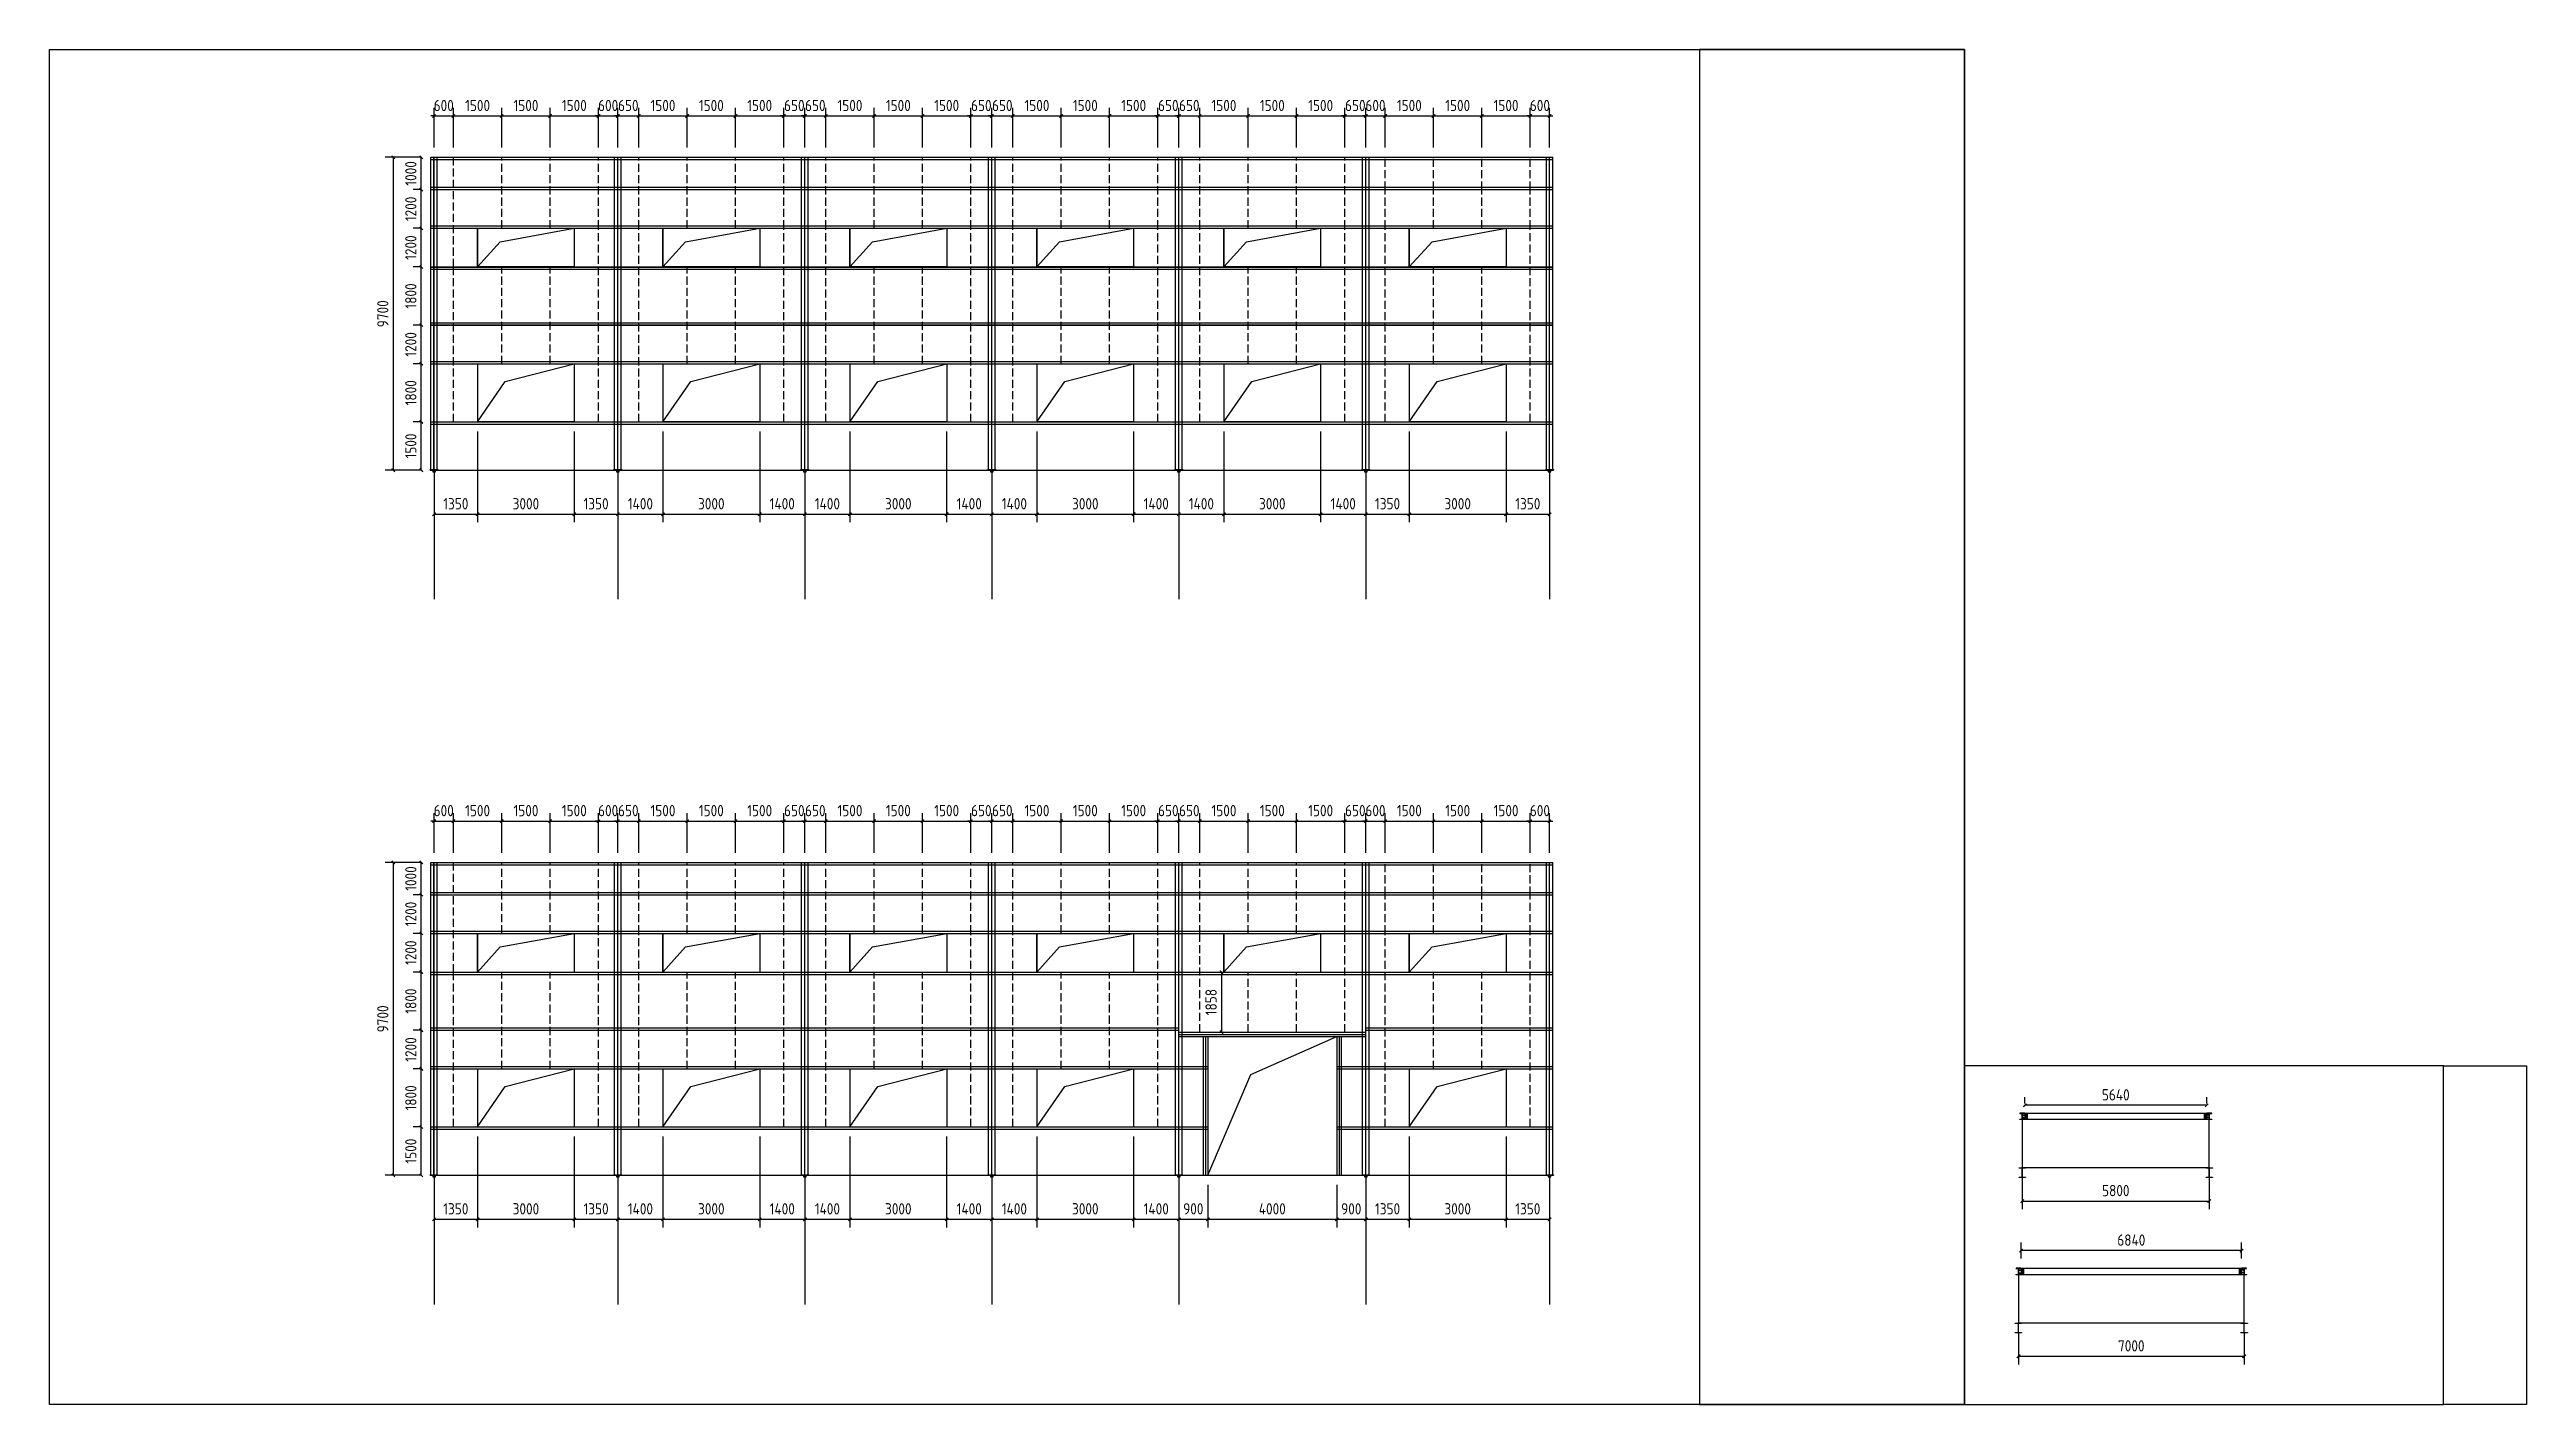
# Model space of a CAD drawing. Extents: x 102162 to 621267, y -39398 to 328893.
# Drawn here: x 473412 to 550239, y 160102 to 202102 of the extents above; entities that cross this region are included whole.
import ezdxf

# ---------------------------------------------------------------- set-up
doc = ezdxf.new("R2010")
doc.units = 0
doc.header["$LTSCALE"] = 1000
doc.header["$MEASUREMENT"] = 0
doc.linetypes.add('DASH', pattern=[0.35, 0.25, -0.1])
doc.linetypes.add('DOTE', pattern=[2.42, 2, -0.2, 0.02, -0.2])
doc.layers.add('AXIS', color=3, linetype='Continuous')
doc.layers.add('DOTE', color=1, linetype='Continuous')
doc.styles.get("Standard").update_dxf_attribs({"font": 'gbenor.shx', "bigfont": 'gbcbig.shx'})
doc.dimstyles.get("Standard").update_dxf_attribs({"dimscale": 100, "dimtxt": 3.5, "dimasz": 1, "dimexe": 2.5, "dimexo": 3, "dimgap": 1.5, "dimtad": 1, "dimdec": 0, "dimzin": 0, "dimdsep": 46, "dimtxsty": 'Standard', "dimblk": 'ARCHTICK', "dimcen": 0.09, "dimadec": 0, "dimazin": 0, "dimtfac": 1, "dimtdec": 0, "dimtix": 1, "dimtmove": 2, "dimatfit": 3, "dimfxl": 1, "dimtolj": 1, "dimtzin": 0, "dimarcsym": 0})

msp = doc.modelspace()

# ---------------------------------------------------------------- blocks, each defined once
blk = doc.blocks.new('_ArchTick')
at = {"color": 0, "linetype": 'ByBlock', "const_width": 0.4}
blk.add_lwpolyline([(-0.5, -0.5), (0.5, 0.5)], dxfattribs=at)
blk = doc.blocks.new('*D9348')
at = {"color": 0, "lineweight": -2}
for p, q in [((484938, 190562), (484693, 190562)), ((484943, 189062), (484943, 190562)), ((484918, 189062), (484693, 189062))]:
    blk.add_line(p, q, dxfattribs=at)
at = {"layer": 'Defpoints', "color": 0}
for p in [(484943, 190562), (485238, 190562), (485218, 189062)]:
    blk.add_point(p, dxfattribs=at)
at = {"color": 0, "lineweight": -2, "xscale": 100, "yscale": 100, "zscale": 100}
for p, rotation in [((484943, 190562), 90), ((484943, 189062), 270)]:
    blk.add_blockref('_ArchTick', p, dxfattribs=dict(at, rotation=rotation))
at = {"color": 0, "insert": (484618, 189812), "char_height": 350, "attachment_point": 5, "rotation": 90}
blk.add_mtext('\\A1;1500', dxfattribs=at)
blk = doc.blocks.new('*D9349')
at = {"color": 0, "lineweight": -2}
for p, q in [((484938, 192362), (484693, 192362)), ((484943, 190562), (484943, 192362)), ((484938, 190562), (484693, 190562))]:
    blk.add_line(p, q, dxfattribs=at)
at = {"layer": 'Defpoints', "color": 0}
for p in [(484943, 192362), (485238, 192362), (485238, 190562)]:
    blk.add_point(p, dxfattribs=at)
at = {"color": 0, "lineweight": -2, "xscale": 100, "yscale": 100, "zscale": 100}
for p, rotation in [((484943, 192362), 90), ((484943, 190562), 270)]:
    blk.add_blockref('_ArchTick', p, dxfattribs=dict(at, rotation=rotation))
at = {"color": 0, "insert": (484618, 191462), "char_height": 350, "attachment_point": 5, "rotation": 90}
blk.add_mtext('\\A1;1800', dxfattribs=at)
blk = doc.blocks.new('*D9350')
at = {"color": 0, "lineweight": -2}
for p, q in [((484938, 193562), (484693, 193562)), ((484943, 192362), (484943, 193562)), ((484938, 192362), (484693, 192362))]:
    blk.add_line(p, q, dxfattribs=at)
at = {"layer": 'Defpoints', "color": 0}
for p in [(484943, 193562), (485238, 193562), (485238, 192362)]:
    blk.add_point(p, dxfattribs=at)
at = {"color": 0, "lineweight": -2, "xscale": 100, "yscale": 100, "zscale": 100}
for p, rotation in [((484943, 193562), 90), ((484943, 192362), 270)]:
    blk.add_blockref('_ArchTick', p, dxfattribs=dict(at, rotation=rotation))
at = {"color": 0, "insert": (484618, 192962), "char_height": 350, "attachment_point": 5, "rotation": 90}
blk.add_mtext('\\A1;1200', dxfattribs=at)
blk = doc.blocks.new('*D9351')
at = {"color": 0, "lineweight": -2}
for p, q in [((484938, 195362), (484693, 195362)), ((484943, 193562), (484943, 195362)), ((484938, 193562), (484693, 193562))]:
    blk.add_line(p, q, dxfattribs=at)
at = {"layer": 'Defpoints', "color": 0}
for p in [(484943, 195362), (485238, 195362), (485238, 193562)]:
    blk.add_point(p, dxfattribs=at)
at = {"color": 0, "lineweight": -2, "xscale": 100, "yscale": 100, "zscale": 100}
for p, rotation in [((484943, 195362), 90), ((484943, 193562), 270)]:
    blk.add_blockref('_ArchTick', p, dxfattribs=dict(at, rotation=rotation))
at = {"color": 0, "insert": (484618, 194462), "char_height": 350, "attachment_point": 5, "rotation": 90}
blk.add_mtext('\\A1;1800', dxfattribs=at)
blk = doc.blocks.new('*D9352')
at = {"color": 0, "lineweight": -2}
for p, q in [((484938, 196562), (484693, 196562)), ((484943, 195362), (484943, 196562)), ((484938, 195362), (484693, 195362))]:
    blk.add_line(p, q, dxfattribs=at)
at = {"layer": 'Defpoints', "color": 0}
for p in [(484943, 196562), (485238, 196562), (485238, 195362)]:
    blk.add_point(p, dxfattribs=at)
at = {"color": 0, "lineweight": -2, "xscale": 100, "yscale": 100, "zscale": 100}
for p, rotation in [((484943, 196562), 90), ((484943, 195362), 270)]:
    blk.add_blockref('_ArchTick', p, dxfattribs=dict(at, rotation=rotation))
at = {"color": 0, "insert": (484618, 195962), "char_height": 350, "attachment_point": 5, "rotation": 90}
blk.add_mtext('\\A1;1200', dxfattribs=at)
blk = doc.blocks.new('*D9353')
at = {"color": 0, "lineweight": -2}
for p, q in [((484938, 197762), (484693, 197762)), ((484943, 196562), (484943, 197762)), ((484938, 196562), (484693, 196562))]:
    blk.add_line(p, q, dxfattribs=at)
at = {"layer": 'Defpoints', "color": 0}
for p in [(484943, 197762), (485238, 197762), (485238, 196562)]:
    blk.add_point(p, dxfattribs=at)
at = {"color": 0, "lineweight": -2, "xscale": 100, "yscale": 100, "zscale": 100}
for p, rotation in [((484943, 197762), 90), ((484943, 196562), 270)]:
    blk.add_blockref('_ArchTick', p, dxfattribs=dict(at, rotation=rotation))
at = {"color": 0, "insert": (484618, 197162), "char_height": 350, "attachment_point": 5, "rotation": 90}
blk.add_mtext('\\A1;1200', dxfattribs=at)
blk = doc.blocks.new('*D9354')
at = {"color": 0, "lineweight": -2}
for p, q in [((484938, 198762), (484693, 198762)), ((484943, 197762), (484943, 198762)), ((484938, 197762), (484693, 197762))]:
    blk.add_line(p, q, dxfattribs=at)
at = {"layer": 'Defpoints', "color": 0}
for p in [(484943, 198762), (485238, 198762), (485238, 197762)]:
    blk.add_point(p, dxfattribs=at)
at = {"color": 0, "lineweight": -2, "xscale": 100, "yscale": 100, "zscale": 100}
for p, rotation in [((484943, 198762), 90), ((484943, 197762), 270)]:
    blk.add_blockref('_ArchTick', p, dxfattribs=dict(at, rotation=rotation))
at = {"color": 0, "insert": (484618, 198262), "char_height": 350, "attachment_point": 5, "rotation": 90}
blk.add_mtext('\\A1;1000', dxfattribs=at)
blk = doc.blocks.new('*D9355')
at = {"color": 0, "lineweight": -2}
for p, q in [((484938, 198762), (483824, 198762)), ((484074, 198762), (484074, 189062)), ((484938, 189062), (483824, 189062))]:
    blk.add_line(p, q, dxfattribs=at)
at = {"layer": 'Defpoints', "color": 0}
for p in [(485238, 198762), (484074, 189062), (485238, 189062)]:
    blk.add_point(p, dxfattribs=at)
at = {"color": 0, "lineweight": -2, "xscale": 100, "yscale": 100, "zscale": 100}
for p, rotation in [((484074, 198762), 90), ((484074, 189062), 270)]:
    blk.add_blockref('_ArchTick', p, dxfattribs=dict(at, rotation=rotation))
at = {"color": 0, "insert": (483749, 193912), "char_height": 350, "attachment_point": 5, "rotation": 90}
blk.add_mtext('\\A1;9700', dxfattribs=at)
blk = doc.blocks.new('*D9356')
at = {"color": 0, "lineweight": -2}
for p, q in [((486688, 190262), (486688, 187448)), ((485338, 188762), (485338, 187448)), ((485338, 187698), (486688, 187698))]:
    blk.add_line(p, q, dxfattribs=at)
at = {"layer": 'Defpoints', "color": 0}
for p in [(486688, 190562), (485338, 189062), (486688, 187698)]:
    blk.add_point(p, dxfattribs=at)
at = {"color": 0, "lineweight": -2, "xscale": 100, "yscale": 100, "zscale": 100, "rotation": 180}
blk.add_blockref('_ArchTick', (485338, 187698), dxfattribs=at)
at = {"color": 0, "lineweight": -2, "xscale": 100, "yscale": 100, "zscale": 100}
blk.add_blockref('_ArchTick', (486688, 187698), dxfattribs=at)
at = {"color": 0, "insert": (486013, 188023), "char_height": 350, "attachment_point": 5}
blk.add_mtext('\\A1;1350', dxfattribs=at)
blk = doc.blocks.new('*D9357')
at = {"color": 0, "lineweight": -2}
for p, q in [((486688, 190262), (486688, 187448)), ((489688, 190262), (489688, 187448)), ((486688, 187698), (489688, 187698))]:
    blk.add_line(p, q, dxfattribs=at)
at = {"layer": 'Defpoints', "color": 0}
for p in [(486688, 190562), (489688, 190562), (489688, 187698)]:
    blk.add_point(p, dxfattribs=at)
at = {"color": 0, "lineweight": -2, "xscale": 100, "yscale": 100, "zscale": 100, "rotation": 180}
blk.add_blockref('_ArchTick', (486688, 187698), dxfattribs=at)
at = {"color": 0, "lineweight": -2, "xscale": 100, "yscale": 100, "zscale": 100}
blk.add_blockref('_ArchTick', (489688, 187698), dxfattribs=at)
at = {"color": 0, "insert": (488188, 188023), "char_height": 350, "attachment_point": 5}
blk.add_mtext('\\A1;3000', dxfattribs=at)
blk = doc.blocks.new('*D9358')
at = {"color": 0, "lineweight": -2}
for p, q in [((489688, 190262), (489688, 187448)), ((491038, 188762), (491038, 187448)), ((489688, 187698), (491038, 187698))]:
    blk.add_line(p, q, dxfattribs=at)
at = {"layer": 'Defpoints', "color": 0}
for p in [(489688, 190562), (491038, 189062), (491038, 187698)]:
    blk.add_point(p, dxfattribs=at)
at = {"color": 0, "lineweight": -2, "xscale": 100, "yscale": 100, "zscale": 100, "rotation": 180}
blk.add_blockref('_ArchTick', (489688, 187698), dxfattribs=at)
at = {"color": 0, "lineweight": -2, "xscale": 100, "yscale": 100, "zscale": 100}
blk.add_blockref('_ArchTick', (491038, 187698), dxfattribs=at)
at = {"color": 0, "insert": (490363, 188023), "char_height": 350, "attachment_point": 5}
blk.add_mtext('\\A1;1350', dxfattribs=at)
blk = doc.blocks.new('*D9359')
at = {"color": 0, "lineweight": -2}
for p, q in [((492438, 190262), (492438, 187448)), ((491038, 188762), (491038, 187448)), ((491038, 187698), (492438, 187698))]:
    blk.add_line(p, q, dxfattribs=at)
at = {"layer": 'Defpoints', "color": 0}
for p in [(492438, 190562), (491038, 189062), (492438, 187698)]:
    blk.add_point(p, dxfattribs=at)
at = {"color": 0, "lineweight": -2, "xscale": 100, "yscale": 100, "zscale": 100, "rotation": 180}
blk.add_blockref('_ArchTick', (491038, 187698), dxfattribs=at)
at = {"color": 0, "lineweight": -2, "xscale": 100, "yscale": 100, "zscale": 100}
blk.add_blockref('_ArchTick', (492438, 187698), dxfattribs=at)
at = {"color": 0, "insert": (491738, 188023), "char_height": 350, "attachment_point": 5}
blk.add_mtext('\\A1;1400', dxfattribs=at)
blk = doc.blocks.new('*D9360')
at = {"color": 0, "lineweight": -2}
for p, q in [((492438, 190262), (492438, 187448)), ((495438, 190262), (495438, 187448)), ((492438, 187698), (495438, 187698))]:
    blk.add_line(p, q, dxfattribs=at)
at = {"layer": 'Defpoints', "color": 0}
for p in [(492438, 190562), (495438, 190562), (495438, 187698)]:
    blk.add_point(p, dxfattribs=at)
at = {"color": 0, "lineweight": -2, "xscale": 100, "yscale": 100, "zscale": 100, "rotation": 180}
blk.add_blockref('_ArchTick', (492438, 187698), dxfattribs=at)
at = {"color": 0, "lineweight": -2, "xscale": 100, "yscale": 100, "zscale": 100}
blk.add_blockref('_ArchTick', (495438, 187698), dxfattribs=at)
at = {"color": 0, "insert": (493938, 188023), "char_height": 350, "attachment_point": 5}
blk.add_mtext('\\A1;3000', dxfattribs=at)
blk = doc.blocks.new('*D9361')
at = {"color": 0, "lineweight": -2}
for p, q in [((495438, 190262), (495438, 187448)), ((496838, 188762), (496838, 187448)), ((495438, 187698), (496838, 187698))]:
    blk.add_line(p, q, dxfattribs=at)
at = {"layer": 'Defpoints', "color": 0}
for p in [(495438, 190562), (496838, 189062), (496838, 187698)]:
    blk.add_point(p, dxfattribs=at)
at = {"color": 0, "lineweight": -2, "xscale": 100, "yscale": 100, "zscale": 100, "rotation": 180}
blk.add_blockref('_ArchTick', (495438, 187698), dxfattribs=at)
at = {"color": 0, "lineweight": -2, "xscale": 100, "yscale": 100, "zscale": 100}
blk.add_blockref('_ArchTick', (496838, 187698), dxfattribs=at)
at = {"color": 0, "insert": (496138, 188023), "char_height": 350, "attachment_point": 5}
blk.add_mtext('\\A1;1400', dxfattribs=at)
blk = doc.blocks.new('*D9362')
at = {"color": 0, "lineweight": -2}
for p, q in [((498238, 190262), (498238, 187448)), ((496838, 188762), (496838, 187448)), ((496838, 187698), (498238, 187698))]:
    blk.add_line(p, q, dxfattribs=at)
at = {"layer": 'Defpoints', "color": 0}
for p in [(498238, 190562), (496838, 189062), (498238, 187698)]:
    blk.add_point(p, dxfattribs=at)
at = {"color": 0, "lineweight": -2, "xscale": 100, "yscale": 100, "zscale": 100, "rotation": 180}
blk.add_blockref('_ArchTick', (496838, 187698), dxfattribs=at)
at = {"color": 0, "lineweight": -2, "xscale": 100, "yscale": 100, "zscale": 100}
blk.add_blockref('_ArchTick', (498238, 187698), dxfattribs=at)
at = {"color": 0, "insert": (497538, 188023), "char_height": 350, "attachment_point": 5}
blk.add_mtext('\\A1;1400', dxfattribs=at)
blk = doc.blocks.new('*D9363')
at = {"color": 0, "lineweight": -2}
for p, q in [((498238, 190262), (498238, 187448)), ((501238, 190262), (501238, 187448)), ((498238, 187698), (501238, 187698))]:
    blk.add_line(p, q, dxfattribs=at)
at = {"layer": 'Defpoints', "color": 0}
for p in [(498238, 190562), (501238, 190562), (501238, 187698)]:
    blk.add_point(p, dxfattribs=at)
at = {"color": 0, "lineweight": -2, "xscale": 100, "yscale": 100, "zscale": 100, "rotation": 180}
blk.add_blockref('_ArchTick', (498238, 187698), dxfattribs=at)
at = {"color": 0, "lineweight": -2, "xscale": 100, "yscale": 100, "zscale": 100}
blk.add_blockref('_ArchTick', (501238, 187698), dxfattribs=at)
at = {"color": 0, "insert": (499738, 188023), "char_height": 350, "attachment_point": 5}
blk.add_mtext('\\A1;3000', dxfattribs=at)
blk = doc.blocks.new('*D9364')
at = {"color": 0, "lineweight": -2}
for p, q in [((501238, 190262), (501238, 187448)), ((502638, 188762), (502638, 187448)), ((501238, 187698), (502638, 187698))]:
    blk.add_line(p, q, dxfattribs=at)
at = {"layer": 'Defpoints', "color": 0}
for p in [(501238, 190562), (502638, 189062), (502638, 187698)]:
    blk.add_point(p, dxfattribs=at)
at = {"color": 0, "lineweight": -2, "xscale": 100, "yscale": 100, "zscale": 100, "rotation": 180}
blk.add_blockref('_ArchTick', (501238, 187698), dxfattribs=at)
at = {"color": 0, "lineweight": -2, "xscale": 100, "yscale": 100, "zscale": 100}
blk.add_blockref('_ArchTick', (502638, 187698), dxfattribs=at)
at = {"color": 0, "insert": (501938, 188023), "char_height": 350, "attachment_point": 5}
blk.add_mtext('\\A1;1400', dxfattribs=at)
blk = doc.blocks.new('*D9365')
at = {"color": 0, "lineweight": -2}
for p, q in [((504038, 190262), (504038, 187448)), ((502638, 188762), (502638, 187448)), ((502638, 187698), (504038, 187698))]:
    blk.add_line(p, q, dxfattribs=at)
at = {"layer": 'Defpoints', "color": 0}
for p in [(504038, 190562), (502638, 189062), (504038, 187698)]:
    blk.add_point(p, dxfattribs=at)
at = {"color": 0, "lineweight": -2, "xscale": 100, "yscale": 100, "zscale": 100, "rotation": 180}
blk.add_blockref('_ArchTick', (502638, 187698), dxfattribs=at)
at = {"color": 0, "lineweight": -2, "xscale": 100, "yscale": 100, "zscale": 100}
blk.add_blockref('_ArchTick', (504038, 187698), dxfattribs=at)
at = {"color": 0, "insert": (503338, 188023), "char_height": 350, "attachment_point": 5}
blk.add_mtext('\\A1;1400', dxfattribs=at)
blk = doc.blocks.new('*D9366')
at = {"color": 0, "lineweight": -2}
for p, q in [((504038, 190262), (504038, 187448)), ((507038, 190262), (507038, 187448)), ((504038, 187698), (507038, 187698))]:
    blk.add_line(p, q, dxfattribs=at)
at = {"layer": 'Defpoints', "color": 0}
for p in [(504038, 190562), (507038, 190562), (507038, 187698)]:
    blk.add_point(p, dxfattribs=at)
at = {"color": 0, "lineweight": -2, "xscale": 100, "yscale": 100, "zscale": 100, "rotation": 180}
blk.add_blockref('_ArchTick', (504038, 187698), dxfattribs=at)
at = {"color": 0, "lineweight": -2, "xscale": 100, "yscale": 100, "zscale": 100}
blk.add_blockref('_ArchTick', (507038, 187698), dxfattribs=at)
at = {"color": 0, "insert": (505538, 188023), "char_height": 350, "attachment_point": 5}
blk.add_mtext('\\A1;3000', dxfattribs=at)
blk = doc.blocks.new('*D9367')
at = {"color": 0, "lineweight": -2}
for p, q in [((507038, 190262), (507038, 187448)), ((508438, 188762), (508438, 187448)), ((507038, 187698), (508438, 187698))]:
    blk.add_line(p, q, dxfattribs=at)
at = {"layer": 'Defpoints', "color": 0}
for p in [(507038, 190562), (508438, 189062), (508438, 187698)]:
    blk.add_point(p, dxfattribs=at)
at = {"color": 0, "lineweight": -2, "xscale": 100, "yscale": 100, "zscale": 100, "rotation": 180}
blk.add_blockref('_ArchTick', (507038, 187698), dxfattribs=at)
at = {"color": 0, "lineweight": -2, "xscale": 100, "yscale": 100, "zscale": 100}
blk.add_blockref('_ArchTick', (508438, 187698), dxfattribs=at)
at = {"color": 0, "insert": (507738, 188023), "char_height": 350, "attachment_point": 5}
blk.add_mtext('\\A1;1400', dxfattribs=at)
blk = doc.blocks.new('*D9368')
at = {"color": 0, "lineweight": -2}
for p, q in [((509838, 190262), (509838, 187448)), ((508438, 188762), (508438, 187448)), ((508438, 187698), (509838, 187698))]:
    blk.add_line(p, q, dxfattribs=at)
at = {"layer": 'Defpoints', "color": 0}
for p in [(509838, 190562), (508438, 189062), (509838, 187698)]:
    blk.add_point(p, dxfattribs=at)
at = {"color": 0, "lineweight": -2, "xscale": 100, "yscale": 100, "zscale": 100, "rotation": 180}
blk.add_blockref('_ArchTick', (508438, 187698), dxfattribs=at)
at = {"color": 0, "lineweight": -2, "xscale": 100, "yscale": 100, "zscale": 100}
blk.add_blockref('_ArchTick', (509838, 187698), dxfattribs=at)
at = {"color": 0, "insert": (509138, 188023), "char_height": 350, "attachment_point": 5}
blk.add_mtext('\\A1;1400', dxfattribs=at)
blk = doc.blocks.new('*D9369')
at = {"color": 0, "lineweight": -2}
for p, q in [((509838, 190262), (509838, 187448)), ((512838, 190262), (512838, 187448)), ((509838, 187698), (512838, 187698))]:
    blk.add_line(p, q, dxfattribs=at)
at = {"layer": 'Defpoints', "color": 0}
for p in [(509838, 190562), (512838, 190562), (512838, 187698)]:
    blk.add_point(p, dxfattribs=at)
at = {"color": 0, "lineweight": -2, "xscale": 100, "yscale": 100, "zscale": 100, "rotation": 180}
blk.add_blockref('_ArchTick', (509838, 187698), dxfattribs=at)
at = {"color": 0, "lineweight": -2, "xscale": 100, "yscale": 100, "zscale": 100}
blk.add_blockref('_ArchTick', (512838, 187698), dxfattribs=at)
at = {"color": 0, "insert": (511338, 188023), "char_height": 350, "attachment_point": 5}
blk.add_mtext('\\A1;3000', dxfattribs=at)
blk = doc.blocks.new('*D9232')
at = {"color": 0, "lineweight": -2}
for p, q in [((512838, 190262), (512838, 187448)), ((514238, 188762), (514238, 187448)), ((512838, 187698), (514238, 187698))]:
    blk.add_line(p, q, dxfattribs=at)
at = {"layer": 'Defpoints', "color": 0}
for p in [(512838, 190562), (514238, 189062), (514238, 187698)]:
    blk.add_point(p, dxfattribs=at)
at = {"color": 0, "lineweight": -2, "xscale": 100, "yscale": 100, "zscale": 100, "rotation": 180}
blk.add_blockref('_ArchTick', (512838, 187698), dxfattribs=at)
at = {"color": 0, "lineweight": -2, "xscale": 100, "yscale": 100, "zscale": 100}
blk.add_blockref('_ArchTick', (514238, 187698), dxfattribs=at)
at = {"color": 0, "insert": (513538, 188023), "char_height": 350, "attachment_point": 5}
blk.add_mtext('\\A1;1400', dxfattribs=at)
blk = doc.blocks.new('*D9233')
at = {"color": 0, "lineweight": -2}
for p, q in [((515588, 190262), (515588, 187448)), ((514238, 188762), (514238, 187448)), ((514238, 187698), (515588, 187698))]:
    blk.add_line(p, q, dxfattribs=at)
at = {"layer": 'Defpoints', "color": 0}
for p in [(515588, 190562), (514238, 189062), (515588, 187698)]:
    blk.add_point(p, dxfattribs=at)
at = {"color": 0, "lineweight": -2, "xscale": 100, "yscale": 100, "zscale": 100, "rotation": 180}
blk.add_blockref('_ArchTick', (514238, 187698), dxfattribs=at)
at = {"color": 0, "lineweight": -2, "xscale": 100, "yscale": 100, "zscale": 100}
blk.add_blockref('_ArchTick', (515588, 187698), dxfattribs=at)
at = {"color": 0, "insert": (514913, 188023), "char_height": 350, "attachment_point": 5}
blk.add_mtext('\\A1;1350', dxfattribs=at)
blk = doc.blocks.new('*D9234')
at = {"color": 0, "lineweight": -2}
for p, q in [((515588, 190262), (515588, 187448)), ((518588, 190262), (518588, 187448)), ((515588, 187698), (518588, 187698))]:
    blk.add_line(p, q, dxfattribs=at)
at = {"layer": 'Defpoints', "color": 0}
for p in [(515588, 190562), (518588, 190562), (518588, 187698)]:
    blk.add_point(p, dxfattribs=at)
at = {"color": 0, "lineweight": -2, "xscale": 100, "yscale": 100, "zscale": 100, "rotation": 180}
blk.add_blockref('_ArchTick', (515588, 187698), dxfattribs=at)
at = {"color": 0, "lineweight": -2, "xscale": 100, "yscale": 100, "zscale": 100}
blk.add_blockref('_ArchTick', (518588, 187698), dxfattribs=at)
at = {"color": 0, "insert": (517088, 188023), "char_height": 350, "attachment_point": 5}
blk.add_mtext('\\A1;3000', dxfattribs=at)
blk = doc.blocks.new('*D9235')
at = {"color": 0, "lineweight": -2}
for p, q in [((518588, 190262), (518588, 187448)), ((519938, 188762), (519938, 187448)), ((518588, 187698), (519938, 187698))]:
    blk.add_line(p, q, dxfattribs=at)
at = {"layer": 'Defpoints', "color": 0}
for p in [(518588, 190562), (519938, 189062), (519938, 187698)]:
    blk.add_point(p, dxfattribs=at)
at = {"color": 0, "lineweight": -2, "xscale": 100, "yscale": 100, "zscale": 100, "rotation": 180}
blk.add_blockref('_ArchTick', (518588, 187698), dxfattribs=at)
at = {"color": 0, "lineweight": -2, "xscale": 100, "yscale": 100, "zscale": 100}
blk.add_blockref('_ArchTick', (519938, 187698), dxfattribs=at)
at = {"color": 0, "insert": (519263, 188023), "char_height": 350, "attachment_point": 5}
blk.add_mtext('\\A1;1350', dxfattribs=at)
blk = doc.blocks.new('*D9236')
at = {"color": 0, "lineweight": -2}
for p, q in [((485338, 200043), (485238, 200043)), ((485338, 199062), (485338, 200293)), ((485338, 200043), (485938, 200043)), ((485938, 199062), (485938, 200293)), ((485938, 200043), (486038, 200043))]:
    blk.add_line(p, q, dxfattribs=at)
at = {"layer": 'Defpoints', "color": 0}
for p in [(485938, 200043), (485338, 198762), (485938, 198762)]:
    blk.add_point(p, dxfattribs=at)
at = {"color": 0, "lineweight": -2, "xscale": 100, "yscale": 100, "zscale": 100}
blk.add_blockref('_ArchTick', (485338, 200043), dxfattribs=at)
at = {"color": 0, "lineweight": -2, "xscale": 100, "yscale": 100, "zscale": 100, "rotation": 180}
blk.add_blockref('_ArchTick', (485938, 200043), dxfattribs=at)
at = {"color": 0, "insert": (485638, 200368), "char_height": 350, "attachment_point": 5}
blk.add_mtext('\\A1;600', dxfattribs=at)
blk = doc.blocks.new('*D9237')
at = {"color": 0, "lineweight": -2}
for p, q in [((485938, 199062), (485938, 200293)), ((485938, 200043), (487438, 200043)), ((487438, 199062), (487438, 200293))]:
    blk.add_line(p, q, dxfattribs=at)
at = {"layer": 'Defpoints', "color": 0}
for p in [(487438, 200043), (485938, 198762), (487438, 198762)]:
    blk.add_point(p, dxfattribs=at)
at = {"color": 0, "lineweight": -2, "xscale": 100, "yscale": 100, "zscale": 100, "rotation": 180}
blk.add_blockref('_ArchTick', (485938, 200043), dxfattribs=at)
at = {"color": 0, "lineweight": -2, "xscale": 100, "yscale": 100, "zscale": 100}
blk.add_blockref('_ArchTick', (487438, 200043), dxfattribs=at)
at = {"color": 0, "insert": (486688, 200368), "char_height": 350, "attachment_point": 5}
blk.add_mtext('\\A1;1500', dxfattribs=at)
blk = doc.blocks.new('*D9238')
at = {"color": 0, "lineweight": -2}
for p, q in [((487438, 199062), (487438, 200293)), ((487438, 200043), (488938, 200043)), ((488938, 199062), (488938, 200293))]:
    blk.add_line(p, q, dxfattribs=at)
at = {"layer": 'Defpoints', "color": 0}
for p in [(488938, 200043), (487438, 198762), (488938, 198762)]:
    blk.add_point(p, dxfattribs=at)
at = {"color": 0, "lineweight": -2, "xscale": 100, "yscale": 100, "zscale": 100, "rotation": 180}
blk.add_blockref('_ArchTick', (487438, 200043), dxfattribs=at)
at = {"color": 0, "lineweight": -2, "xscale": 100, "yscale": 100, "zscale": 100}
blk.add_blockref('_ArchTick', (488938, 200043), dxfattribs=at)
at = {"color": 0, "insert": (488188, 200368), "char_height": 350, "attachment_point": 5}
blk.add_mtext('\\A1;1500', dxfattribs=at)
blk = doc.blocks.new('*D9239')
at = {"color": 0, "lineweight": -2}
for p, q in [((488938, 199062), (488938, 200293)), ((488938, 200043), (490438, 200043)), ((490438, 199062), (490438, 200293))]:
    blk.add_line(p, q, dxfattribs=at)
at = {"layer": 'Defpoints', "color": 0}
for p in [(490438, 200043), (488938, 198762), (490438, 198762)]:
    blk.add_point(p, dxfattribs=at)
at = {"color": 0, "lineweight": -2, "xscale": 100, "yscale": 100, "zscale": 100, "rotation": 180}
blk.add_blockref('_ArchTick', (488938, 200043), dxfattribs=at)
at = {"color": 0, "lineweight": -2, "xscale": 100, "yscale": 100, "zscale": 100}
blk.add_blockref('_ArchTick', (490438, 200043), dxfattribs=at)
at = {"color": 0, "insert": (489688, 200368), "char_height": 350, "attachment_point": 5}
blk.add_mtext('\\A1;1500', dxfattribs=at)
blk = doc.blocks.new('*D9240')
at = {"color": 0, "lineweight": -2}
for p, q in [((490438, 200043), (490338, 200043)), ((490438, 199062), (490438, 200293)), ((490438, 200043), (491038, 200043)), ((491038, 199062), (491038, 200293)), ((491038, 200043), (491138, 200043))]:
    blk.add_line(p, q, dxfattribs=at)
at = {"layer": 'Defpoints', "color": 0}
for p in [(491038, 200043), (490438, 198762), (491038, 198762)]:
    blk.add_point(p, dxfattribs=at)
at = {"color": 0, "lineweight": -2, "xscale": 100, "yscale": 100, "zscale": 100}
blk.add_blockref('_ArchTick', (490438, 200043), dxfattribs=at)
at = {"color": 0, "lineweight": -2, "xscale": 100, "yscale": 100, "zscale": 100, "rotation": 180}
blk.add_blockref('_ArchTick', (491038, 200043), dxfattribs=at)
at = {"color": 0, "insert": (490738, 200368), "char_height": 350, "attachment_point": 5}
blk.add_mtext('\\A1;600', dxfattribs=at)
blk = doc.blocks.new('*D9241')
at = {"color": 0, "lineweight": -2}
for p, q in [((491038, 200043), (490938, 200043)), ((491038, 199062), (491038, 200293)), ((491038, 200043), (491688, 200043)), ((491688, 199062), (491688, 200293)), ((491688, 200043), (491788, 200043))]:
    blk.add_line(p, q, dxfattribs=at)
at = {"layer": 'Defpoints', "color": 0}
for p in [(491688, 200043), (491038, 198762), (491688, 198762)]:
    blk.add_point(p, dxfattribs=at)
at = {"color": 0, "lineweight": -2, "xscale": 100, "yscale": 100, "zscale": 100}
blk.add_blockref('_ArchTick', (491038, 200043), dxfattribs=at)
at = {"color": 0, "lineweight": -2, "xscale": 100, "yscale": 100, "zscale": 100, "rotation": 180}
blk.add_blockref('_ArchTick', (491688, 200043), dxfattribs=at)
at = {"color": 0, "insert": (491363, 200368), "char_height": 350, "attachment_point": 5}
blk.add_mtext('\\A1;650', dxfattribs=at)
blk = doc.blocks.new('*D9242')
at = {"color": 0, "lineweight": -2}
for p, q in [((491688, 199062), (491688, 200293)), ((491688, 200043), (493188, 200043)), ((493188, 199062), (493188, 200293))]:
    blk.add_line(p, q, dxfattribs=at)
at = {"layer": 'Defpoints', "color": 0}
for p in [(493188, 200043), (491688, 198762), (493188, 198762)]:
    blk.add_point(p, dxfattribs=at)
at = {"color": 0, "lineweight": -2, "xscale": 100, "yscale": 100, "zscale": 100, "rotation": 180}
blk.add_blockref('_ArchTick', (491688, 200043), dxfattribs=at)
at = {"color": 0, "lineweight": -2, "xscale": 100, "yscale": 100, "zscale": 100}
blk.add_blockref('_ArchTick', (493188, 200043), dxfattribs=at)
at = {"color": 0, "insert": (492438, 200368), "char_height": 350, "attachment_point": 5}
blk.add_mtext('\\A1;1500', dxfattribs=at)
blk = doc.blocks.new('*D9243')
at = {"color": 0, "lineweight": -2}
for p, q in [((493188, 199062), (493188, 200293)), ((493188, 200043), (494688, 200043)), ((494688, 199062), (494688, 200293))]:
    blk.add_line(p, q, dxfattribs=at)
at = {"layer": 'Defpoints', "color": 0}
for p in [(494688, 200043), (493188, 198762), (494688, 198762)]:
    blk.add_point(p, dxfattribs=at)
at = {"color": 0, "lineweight": -2, "xscale": 100, "yscale": 100, "zscale": 100, "rotation": 180}
blk.add_blockref('_ArchTick', (493188, 200043), dxfattribs=at)
at = {"color": 0, "lineweight": -2, "xscale": 100, "yscale": 100, "zscale": 100}
blk.add_blockref('_ArchTick', (494688, 200043), dxfattribs=at)
at = {"color": 0, "insert": (493938, 200368), "char_height": 350, "attachment_point": 5}
blk.add_mtext('\\A1;1500', dxfattribs=at)
blk = doc.blocks.new('*D9244')
at = {"color": 0, "lineweight": -2}
for p, q in [((494688, 199062), (494688, 200293)), ((494688, 200043), (496188, 200043)), ((496188, 199062), (496188, 200293))]:
    blk.add_line(p, q, dxfattribs=at)
at = {"layer": 'Defpoints', "color": 0}
for p in [(496188, 200043), (494688, 198762), (496188, 198762)]:
    blk.add_point(p, dxfattribs=at)
at = {"color": 0, "lineweight": -2, "xscale": 100, "yscale": 100, "zscale": 100, "rotation": 180}
blk.add_blockref('_ArchTick', (494688, 200043), dxfattribs=at)
at = {"color": 0, "lineweight": -2, "xscale": 100, "yscale": 100, "zscale": 100}
blk.add_blockref('_ArchTick', (496188, 200043), dxfattribs=at)
at = {"color": 0, "insert": (495438, 200368), "char_height": 350, "attachment_point": 5}
blk.add_mtext('\\A1;1500', dxfattribs=at)
blk = doc.blocks.new('*D9245')
at = {"color": 0, "lineweight": -2}
for p, q in [((496188, 200043), (496088, 200043)), ((496188, 199062), (496188, 200293)), ((496188, 200043), (496838, 200043)), ((496838, 199062), (496838, 200293)), ((496838, 200043), (496938, 200043))]:
    blk.add_line(p, q, dxfattribs=at)
at = {"layer": 'Defpoints', "color": 0}
for p in [(496838, 200043), (496188, 198762), (496838, 198762)]:
    blk.add_point(p, dxfattribs=at)
at = {"color": 0, "lineweight": -2, "xscale": 100, "yscale": 100, "zscale": 100}
blk.add_blockref('_ArchTick', (496188, 200043), dxfattribs=at)
at = {"color": 0, "lineweight": -2, "xscale": 100, "yscale": 100, "zscale": 100, "rotation": 180}
blk.add_blockref('_ArchTick', (496838, 200043), dxfattribs=at)
at = {"color": 0, "insert": (496513, 200368), "char_height": 350, "attachment_point": 5}
blk.add_mtext('\\A1;650', dxfattribs=at)
blk = doc.blocks.new('*D9246')
at = {"color": 0, "lineweight": -2}
for p, q in [((496838, 200043), (496738, 200043)), ((496838, 199062), (496838, 200293)), ((496838, 200043), (497488, 200043)), ((497488, 199062), (497488, 200293)), ((497488, 200043), (497588, 200043))]:
    blk.add_line(p, q, dxfattribs=at)
at = {"layer": 'Defpoints', "color": 0}
for p in [(497488, 200043), (496838, 198762), (497488, 198762)]:
    blk.add_point(p, dxfattribs=at)
at = {"color": 0, "lineweight": -2, "xscale": 100, "yscale": 100, "zscale": 100}
blk.add_blockref('_ArchTick', (496838, 200043), dxfattribs=at)
at = {"color": 0, "lineweight": -2, "xscale": 100, "yscale": 100, "zscale": 100, "rotation": 180}
blk.add_blockref('_ArchTick', (497488, 200043), dxfattribs=at)
at = {"color": 0, "insert": (497163, 200368), "char_height": 350, "attachment_point": 5}
blk.add_mtext('\\A1;650', dxfattribs=at)
blk = doc.blocks.new('*D9247')
at = {"color": 0, "lineweight": -2}
for p, q in [((497488, 199062), (497488, 200293)), ((497488, 200043), (498988, 200043)), ((498988, 199062), (498988, 200293))]:
    blk.add_line(p, q, dxfattribs=at)
at = {"layer": 'Defpoints', "color": 0}
for p in [(498988, 200043), (497488, 198762), (498988, 198762)]:
    blk.add_point(p, dxfattribs=at)
at = {"color": 0, "lineweight": -2, "xscale": 100, "yscale": 100, "zscale": 100, "rotation": 180}
blk.add_blockref('_ArchTick', (497488, 200043), dxfattribs=at)
at = {"color": 0, "lineweight": -2, "xscale": 100, "yscale": 100, "zscale": 100}
blk.add_blockref('_ArchTick', (498988, 200043), dxfattribs=at)
at = {"color": 0, "insert": (498238, 200368), "char_height": 350, "attachment_point": 5}
blk.add_mtext('\\A1;1500', dxfattribs=at)
blk = doc.blocks.new('*D9248')
at = {"color": 0, "lineweight": -2}
for p, q in [((498988, 199062), (498988, 200293)), ((498988, 200043), (500488, 200043)), ((500488, 199062), (500488, 200293))]:
    blk.add_line(p, q, dxfattribs=at)
at = {"layer": 'Defpoints', "color": 0}
for p in [(500488, 200043), (498988, 198762), (500488, 198762)]:
    blk.add_point(p, dxfattribs=at)
at = {"color": 0, "lineweight": -2, "xscale": 100, "yscale": 100, "zscale": 100, "rotation": 180}
blk.add_blockref('_ArchTick', (498988, 200043), dxfattribs=at)
at = {"color": 0, "lineweight": -2, "xscale": 100, "yscale": 100, "zscale": 100}
blk.add_blockref('_ArchTick', (500488, 200043), dxfattribs=at)
at = {"color": 0, "insert": (499738, 200368), "char_height": 350, "attachment_point": 5}
blk.add_mtext('\\A1;1500', dxfattribs=at)
blk = doc.blocks.new('*D9249')
at = {"color": 0, "lineweight": -2}
for p, q in [((500488, 199062), (500488, 200293)), ((500488, 200043), (501988, 200043)), ((501988, 199062), (501988, 200293))]:
    blk.add_line(p, q, dxfattribs=at)
at = {"layer": 'Defpoints', "color": 0}
for p in [(501988, 200043), (500488, 198762), (501988, 198762)]:
    blk.add_point(p, dxfattribs=at)
at = {"color": 0, "lineweight": -2, "xscale": 100, "yscale": 100, "zscale": 100, "rotation": 180}
blk.add_blockref('_ArchTick', (500488, 200043), dxfattribs=at)
at = {"color": 0, "lineweight": -2, "xscale": 100, "yscale": 100, "zscale": 100}
blk.add_blockref('_ArchTick', (501988, 200043), dxfattribs=at)
at = {"color": 0, "insert": (501238, 200368), "char_height": 350, "attachment_point": 5}
blk.add_mtext('\\A1;1500', dxfattribs=at)
blk = doc.blocks.new('*D9250')
at = {"color": 0, "lineweight": -2}
for p, q in [((501988, 200043), (501888, 200043)), ((501988, 199062), (501988, 200293)), ((501988, 200043), (502638, 200043)), ((502638, 199062), (502638, 200293)), ((502638, 200043), (502738, 200043))]:
    blk.add_line(p, q, dxfattribs=at)
at = {"layer": 'Defpoints', "color": 0}
for p in [(502638, 200043), (501988, 198762), (502638, 198762)]:
    blk.add_point(p, dxfattribs=at)
at = {"color": 0, "lineweight": -2, "xscale": 100, "yscale": 100, "zscale": 100}
blk.add_blockref('_ArchTick', (501988, 200043), dxfattribs=at)
at = {"color": 0, "lineweight": -2, "xscale": 100, "yscale": 100, "zscale": 100, "rotation": 180}
blk.add_blockref('_ArchTick', (502638, 200043), dxfattribs=at)
at = {"color": 0, "insert": (502313, 200368), "char_height": 350, "attachment_point": 5}
blk.add_mtext('\\A1;650', dxfattribs=at)
blk = doc.blocks.new('*D9251')
at = {"color": 0, "lineweight": -2}
for p, q in [((502638, 200043), (502538, 200043)), ((502638, 199062), (502638, 200293)), ((502638, 200043), (503288, 200043)), ((503288, 199062), (503288, 200293)), ((503288, 200043), (503388, 200043))]:
    blk.add_line(p, q, dxfattribs=at)
at = {"layer": 'Defpoints', "color": 0}
for p in [(503288, 200043), (502638, 198762), (503288, 198762)]:
    blk.add_point(p, dxfattribs=at)
at = {"color": 0, "lineweight": -2, "xscale": 100, "yscale": 100, "zscale": 100}
blk.add_blockref('_ArchTick', (502638, 200043), dxfattribs=at)
at = {"color": 0, "lineweight": -2, "xscale": 100, "yscale": 100, "zscale": 100, "rotation": 180}
blk.add_blockref('_ArchTick', (503288, 200043), dxfattribs=at)
at = {"color": 0, "insert": (502963, 200368), "char_height": 350, "attachment_point": 5}
blk.add_mtext('\\A1;650', dxfattribs=at)
blk = doc.blocks.new('*D9252')
at = {"color": 0, "lineweight": -2}
for p, q in [((503288, 199062), (503288, 200293)), ((503288, 200043), (504788, 200043)), ((504788, 199062), (504788, 200293))]:
    blk.add_line(p, q, dxfattribs=at)
at = {"layer": 'Defpoints', "color": 0}
for p in [(504788, 200043), (503288, 198762), (504788, 198762)]:
    blk.add_point(p, dxfattribs=at)
at = {"color": 0, "lineweight": -2, "xscale": 100, "yscale": 100, "zscale": 100, "rotation": 180}
blk.add_blockref('_ArchTick', (503288, 200043), dxfattribs=at)
at = {"color": 0, "lineweight": -2, "xscale": 100, "yscale": 100, "zscale": 100}
blk.add_blockref('_ArchTick', (504788, 200043), dxfattribs=at)
at = {"color": 0, "insert": (504038, 200368), "char_height": 350, "attachment_point": 5}
blk.add_mtext('\\A1;1500', dxfattribs=at)
blk = doc.blocks.new('*D9253')
at = {"color": 0, "lineweight": -2}
for p, q in [((504788, 199062), (504788, 200293)), ((504788, 200043), (506288, 200043)), ((506288, 199062), (506288, 200293))]:
    blk.add_line(p, q, dxfattribs=at)
at = {"layer": 'Defpoints', "color": 0}
for p in [(506288, 200043), (504788, 198762), (506288, 198762)]:
    blk.add_point(p, dxfattribs=at)
at = {"color": 0, "lineweight": -2, "xscale": 100, "yscale": 100, "zscale": 100, "rotation": 180}
blk.add_blockref('_ArchTick', (504788, 200043), dxfattribs=at)
at = {"color": 0, "lineweight": -2, "xscale": 100, "yscale": 100, "zscale": 100}
blk.add_blockref('_ArchTick', (506288, 200043), dxfattribs=at)
at = {"color": 0, "insert": (505538, 200368), "char_height": 350, "attachment_point": 5}
blk.add_mtext('\\A1;1500', dxfattribs=at)
blk = doc.blocks.new('*D9254')
at = {"color": 0, "lineweight": -2}
for p, q in [((506288, 199062), (506288, 200293)), ((506288, 200043), (507788, 200043)), ((507788, 199062), (507788, 200293))]:
    blk.add_line(p, q, dxfattribs=at)
at = {"layer": 'Defpoints', "color": 0}
for p in [(507788, 200043), (506288, 198762), (507788, 198762)]:
    blk.add_point(p, dxfattribs=at)
at = {"color": 0, "lineweight": -2, "xscale": 100, "yscale": 100, "zscale": 100, "rotation": 180}
blk.add_blockref('_ArchTick', (506288, 200043), dxfattribs=at)
at = {"color": 0, "lineweight": -2, "xscale": 100, "yscale": 100, "zscale": 100}
blk.add_blockref('_ArchTick', (507788, 200043), dxfattribs=at)
at = {"color": 0, "insert": (507038, 200368), "char_height": 350, "attachment_point": 5}
blk.add_mtext('\\A1;1500', dxfattribs=at)
blk = doc.blocks.new('*D9255')
at = {"color": 0, "lineweight": -2}
for p, q in [((507788, 200043), (507688, 200043)), ((507788, 199062), (507788, 200293)), ((507788, 200043), (508438, 200043)), ((508438, 199062), (508438, 200293)), ((508438, 200043), (508538, 200043))]:
    blk.add_line(p, q, dxfattribs=at)
at = {"layer": 'Defpoints', "color": 0}
for p in [(508438, 200043), (507788, 198762), (508438, 198762)]:
    blk.add_point(p, dxfattribs=at)
at = {"color": 0, "lineweight": -2, "xscale": 100, "yscale": 100, "zscale": 100}
blk.add_blockref('_ArchTick', (507788, 200043), dxfattribs=at)
at = {"color": 0, "lineweight": -2, "xscale": 100, "yscale": 100, "zscale": 100, "rotation": 180}
blk.add_blockref('_ArchTick', (508438, 200043), dxfattribs=at)
at = {"color": 0, "insert": (508113, 200368), "char_height": 350, "attachment_point": 5}
blk.add_mtext('\\A1;650', dxfattribs=at)
blk = doc.blocks.new('*D9256')
at = {"color": 0, "lineweight": -2}
for p, q in [((508438, 200043), (508338, 200043)), ((508438, 199062), (508438, 200293)), ((508438, 200043), (509088, 200043)), ((509088, 199062), (509088, 200293)), ((509088, 200043), (509188, 200043))]:
    blk.add_line(p, q, dxfattribs=at)
at = {"layer": 'Defpoints', "color": 0}
for p in [(509088, 200043), (508438, 198762), (509088, 198762)]:
    blk.add_point(p, dxfattribs=at)
at = {"color": 0, "lineweight": -2, "xscale": 100, "yscale": 100, "zscale": 100}
blk.add_blockref('_ArchTick', (508438, 200043), dxfattribs=at)
at = {"color": 0, "lineweight": -2, "xscale": 100, "yscale": 100, "zscale": 100, "rotation": 180}
blk.add_blockref('_ArchTick', (509088, 200043), dxfattribs=at)
at = {"color": 0, "insert": (508763, 200368), "char_height": 350, "attachment_point": 5}
blk.add_mtext('\\A1;650', dxfattribs=at)
blk = doc.blocks.new('*D9257')
at = {"color": 0, "lineweight": -2}
for p, q in [((509088, 199062), (509088, 200293)), ((509088, 200043), (510588, 200043)), ((510588, 199062), (510588, 200293))]:
    blk.add_line(p, q, dxfattribs=at)
at = {"layer": 'Defpoints', "color": 0}
for p in [(510588, 200043), (509088, 198762), (510588, 198762)]:
    blk.add_point(p, dxfattribs=at)
at = {"color": 0, "lineweight": -2, "xscale": 100, "yscale": 100, "zscale": 100, "rotation": 180}
blk.add_blockref('_ArchTick', (509088, 200043), dxfattribs=at)
at = {"color": 0, "lineweight": -2, "xscale": 100, "yscale": 100, "zscale": 100}
blk.add_blockref('_ArchTick', (510588, 200043), dxfattribs=at)
at = {"color": 0, "insert": (509838, 200368), "char_height": 350, "attachment_point": 5}
blk.add_mtext('\\A1;1500', dxfattribs=at)
blk = doc.blocks.new('*D9258')
at = {"color": 0, "lineweight": -2}
for p, q in [((510588, 199062), (510588, 200293)), ((510588, 200043), (512088, 200043)), ((512088, 199062), (512088, 200293))]:
    blk.add_line(p, q, dxfattribs=at)
at = {"layer": 'Defpoints', "color": 0}
for p in [(512088, 200043), (510588, 198762), (512088, 198762)]:
    blk.add_point(p, dxfattribs=at)
at = {"color": 0, "lineweight": -2, "xscale": 100, "yscale": 100, "zscale": 100, "rotation": 180}
blk.add_blockref('_ArchTick', (510588, 200043), dxfattribs=at)
at = {"color": 0, "lineweight": -2, "xscale": 100, "yscale": 100, "zscale": 100}
blk.add_blockref('_ArchTick', (512088, 200043), dxfattribs=at)
at = {"color": 0, "insert": (511338, 200368), "char_height": 350, "attachment_point": 5}
blk.add_mtext('\\A1;1500', dxfattribs=at)
blk = doc.blocks.new('*D9259')
at = {"color": 0, "lineweight": -2}
for p, q in [((512088, 199062), (512088, 200293)), ((512088, 200043), (513588, 200043)), ((513588, 199062), (513588, 200293))]:
    blk.add_line(p, q, dxfattribs=at)
at = {"layer": 'Defpoints', "color": 0}
for p in [(513588, 200043), (512088, 198762), (513588, 198762)]:
    blk.add_point(p, dxfattribs=at)
at = {"color": 0, "lineweight": -2, "xscale": 100, "yscale": 100, "zscale": 100, "rotation": 180}
blk.add_blockref('_ArchTick', (512088, 200043), dxfattribs=at)
at = {"color": 0, "lineweight": -2, "xscale": 100, "yscale": 100, "zscale": 100}
blk.add_blockref('_ArchTick', (513588, 200043), dxfattribs=at)
at = {"color": 0, "insert": (512838, 200368), "char_height": 350, "attachment_point": 5}
blk.add_mtext('\\A1;1500', dxfattribs=at)
blk = doc.blocks.new('*D9260')
at = {"color": 0, "lineweight": -2}
for p, q in [((513588, 200043), (513488, 200043)), ((513588, 199062), (513588, 200293)), ((513588, 200043), (514238, 200043)), ((514238, 199062), (514238, 200293)), ((514238, 200043), (514338, 200043))]:
    blk.add_line(p, q, dxfattribs=at)
at = {"layer": 'Defpoints', "color": 0}
for p in [(514238, 200043), (513588, 198762), (514238, 198762)]:
    blk.add_point(p, dxfattribs=at)
at = {"color": 0, "lineweight": -2, "xscale": 100, "yscale": 100, "zscale": 100}
blk.add_blockref('_ArchTick', (513588, 200043), dxfattribs=at)
at = {"color": 0, "lineweight": -2, "xscale": 100, "yscale": 100, "zscale": 100, "rotation": 180}
blk.add_blockref('_ArchTick', (514238, 200043), dxfattribs=at)
at = {"color": 0, "insert": (513913, 200368), "char_height": 350, "attachment_point": 5}
blk.add_mtext('\\A1;650', dxfattribs=at)
blk = doc.blocks.new('*D9261')
at = {"color": 0, "lineweight": -2}
for p, q in [((514238, 200043), (514138, 200043)), ((514238, 199062), (514238, 200293)), ((514238, 200043), (514838, 200043)), ((514838, 199062), (514838, 200293)), ((514838, 200043), (514938, 200043))]:
    blk.add_line(p, q, dxfattribs=at)
at = {"layer": 'Defpoints', "color": 0}
for p in [(514838, 200043), (514238, 198762), (514838, 198762)]:
    blk.add_point(p, dxfattribs=at)
at = {"color": 0, "lineweight": -2, "xscale": 100, "yscale": 100, "zscale": 100}
blk.add_blockref('_ArchTick', (514238, 200043), dxfattribs=at)
at = {"color": 0, "lineweight": -2, "xscale": 100, "yscale": 100, "zscale": 100, "rotation": 180}
blk.add_blockref('_ArchTick', (514838, 200043), dxfattribs=at)
at = {"color": 0, "insert": (514538, 200368), "char_height": 350, "attachment_point": 5}
blk.add_mtext('\\A1;600', dxfattribs=at)
blk = doc.blocks.new('*D9262')
at = {"color": 0, "lineweight": -2}
for p, q in [((514838, 199062), (514838, 200293)), ((514838, 200043), (516338, 200043)), ((516338, 199062), (516338, 200293))]:
    blk.add_line(p, q, dxfattribs=at)
at = {"layer": 'Defpoints', "color": 0}
for p in [(516338, 200043), (514838, 198762), (516338, 198762)]:
    blk.add_point(p, dxfattribs=at)
at = {"color": 0, "lineweight": -2, "xscale": 100, "yscale": 100, "zscale": 100, "rotation": 180}
blk.add_blockref('_ArchTick', (514838, 200043), dxfattribs=at)
at = {"color": 0, "lineweight": -2, "xscale": 100, "yscale": 100, "zscale": 100}
blk.add_blockref('_ArchTick', (516338, 200043), dxfattribs=at)
at = {"color": 0, "insert": (515588, 200368), "char_height": 350, "attachment_point": 5}
blk.add_mtext('\\A1;1500', dxfattribs=at)
blk = doc.blocks.new('*D9263')
at = {"color": 0, "lineweight": -2}
for p, q in [((516338, 199062), (516338, 200293)), ((516338, 200043), (517838, 200043)), ((517838, 199062), (517838, 200293))]:
    blk.add_line(p, q, dxfattribs=at)
at = {"layer": 'Defpoints', "color": 0}
for p in [(517838, 200043), (516338, 198762), (517838, 198762)]:
    blk.add_point(p, dxfattribs=at)
at = {"color": 0, "lineweight": -2, "xscale": 100, "yscale": 100, "zscale": 100, "rotation": 180}
blk.add_blockref('_ArchTick', (516338, 200043), dxfattribs=at)
at = {"color": 0, "lineweight": -2, "xscale": 100, "yscale": 100, "zscale": 100}
blk.add_blockref('_ArchTick', (517838, 200043), dxfattribs=at)
at = {"color": 0, "insert": (517088, 200368), "char_height": 350, "attachment_point": 5}
blk.add_mtext('\\A1;1500', dxfattribs=at)
blk = doc.blocks.new('*D9264')
at = {"color": 0, "lineweight": -2}
for p, q in [((517838, 199062), (517838, 200293)), ((517838, 200043), (519338, 200043)), ((519338, 199062), (519338, 200293))]:
    blk.add_line(p, q, dxfattribs=at)
at = {"layer": 'Defpoints', "color": 0}
for p in [(519338, 200043), (517838, 198762), (519338, 198762)]:
    blk.add_point(p, dxfattribs=at)
at = {"color": 0, "lineweight": -2, "xscale": 100, "yscale": 100, "zscale": 100, "rotation": 180}
blk.add_blockref('_ArchTick', (517838, 200043), dxfattribs=at)
at = {"color": 0, "lineweight": -2, "xscale": 100, "yscale": 100, "zscale": 100}
blk.add_blockref('_ArchTick', (519338, 200043), dxfattribs=at)
at = {"color": 0, "insert": (518588, 200368), "char_height": 350, "attachment_point": 5}
blk.add_mtext('\\A1;1500', dxfattribs=at)
blk = doc.blocks.new('*D9265')
at = {"color": 0, "lineweight": -2}
for p, q in [((519338, 200043), (519238, 200043)), ((519338, 199062), (519338, 200293)), ((519338, 200043), (519938, 200043)), ((519938, 199062), (519938, 200293)), ((519938, 200043), (520038, 200043))]:
    blk.add_line(p, q, dxfattribs=at)
at = {"layer": 'Defpoints', "color": 0}
for p in [(519938, 200043), (519338, 198762), (519938, 198762)]:
    blk.add_point(p, dxfattribs=at)
at = {"color": 0, "lineweight": -2, "xscale": 100, "yscale": 100, "zscale": 100}
blk.add_blockref('_ArchTick', (519338, 200043), dxfattribs=at)
at = {"color": 0, "lineweight": -2, "xscale": 100, "yscale": 100, "zscale": 100, "rotation": 180}
blk.add_blockref('_ArchTick', (519938, 200043), dxfattribs=at)
at = {"color": 0, "insert": (519638, 200368), "char_height": 350, "attachment_point": 5}
blk.add_mtext('\\A1;600', dxfattribs=at)
blk = doc.blocks.new('*D9266')
at = {"color": 0, "lineweight": -2}
for p, q in [((484938, 168704), (484693, 168704)), ((484943, 167204), (484943, 168704)), ((484918, 167204), (484693, 167204))]:
    blk.add_line(p, q, dxfattribs=at)
at = {"layer": 'Defpoints', "color": 0}
for p in [(484943, 168704), (485238, 168704), (485218, 167204)]:
    blk.add_point(p, dxfattribs=at)
at = {"color": 0, "lineweight": -2, "xscale": 100, "yscale": 100, "zscale": 100}
for p, rotation in [((484943, 168704), 90), ((484943, 167204), 270)]:
    blk.add_blockref('_ArchTick', p, dxfattribs=dict(at, rotation=rotation))
at = {"color": 0, "insert": (484618, 167954), "char_height": 350, "attachment_point": 5, "rotation": 90}
blk.add_mtext('\\A1;1500', dxfattribs=at)
blk = doc.blocks.new('*D9267')
at = {"color": 0, "lineweight": -2}
for p, q in [((484938, 170504), (484693, 170504)), ((484943, 168704), (484943, 170504)), ((484938, 168704), (484693, 168704))]:
    blk.add_line(p, q, dxfattribs=at)
at = {"layer": 'Defpoints', "color": 0}
for p in [(484943, 170504), (485238, 170504), (485238, 168704)]:
    blk.add_point(p, dxfattribs=at)
at = {"color": 0, "lineweight": -2, "xscale": 100, "yscale": 100, "zscale": 100}
for p, rotation in [((484943, 170504), 90), ((484943, 168704), 270)]:
    blk.add_blockref('_ArchTick', p, dxfattribs=dict(at, rotation=rotation))
at = {"color": 0, "insert": (484618, 169604), "char_height": 350, "attachment_point": 5, "rotation": 90}
blk.add_mtext('\\A1;1800', dxfattribs=at)
blk = doc.blocks.new('*D9268')
at = {"color": 0, "lineweight": -2}
for p, q in [((484938, 171704), (484693, 171704)), ((484943, 170504), (484943, 171704)), ((484938, 170504), (484693, 170504))]:
    blk.add_line(p, q, dxfattribs=at)
at = {"layer": 'Defpoints', "color": 0}
for p in [(484943, 171704), (485238, 171704), (485238, 170504)]:
    blk.add_point(p, dxfattribs=at)
at = {"color": 0, "lineweight": -2, "xscale": 100, "yscale": 100, "zscale": 100}
for p, rotation in [((484943, 171704), 90), ((484943, 170504), 270)]:
    blk.add_blockref('_ArchTick', p, dxfattribs=dict(at, rotation=rotation))
at = {"color": 0, "insert": (484618, 171104), "char_height": 350, "attachment_point": 5, "rotation": 90}
blk.add_mtext('\\A1;1200', dxfattribs=at)
blk = doc.blocks.new('*D9269')
at = {"color": 0, "lineweight": -2}
for p, q in [((484938, 173504), (484693, 173504)), ((484943, 171704), (484943, 173504)), ((484938, 171704), (484693, 171704))]:
    blk.add_line(p, q, dxfattribs=at)
at = {"layer": 'Defpoints', "color": 0}
for p in [(484943, 173504), (485238, 173504), (485238, 171704)]:
    blk.add_point(p, dxfattribs=at)
at = {"color": 0, "lineweight": -2, "xscale": 100, "yscale": 100, "zscale": 100}
for p, rotation in [((484943, 173504), 90), ((484943, 171704), 270)]:
    blk.add_blockref('_ArchTick', p, dxfattribs=dict(at, rotation=rotation))
at = {"color": 0, "insert": (484618, 172604), "char_height": 350, "attachment_point": 5, "rotation": 90}
blk.add_mtext('\\A1;1800', dxfattribs=at)
blk = doc.blocks.new('*D9270')
at = {"color": 0, "lineweight": -2}
for p, q in [((484938, 174704), (484693, 174704)), ((484943, 173504), (484943, 174704)), ((484938, 173504), (484693, 173504))]:
    blk.add_line(p, q, dxfattribs=at)
at = {"layer": 'Defpoints', "color": 0}
for p in [(484943, 174704), (485238, 174704), (485238, 173504)]:
    blk.add_point(p, dxfattribs=at)
at = {"color": 0, "lineweight": -2, "xscale": 100, "yscale": 100, "zscale": 100}
for p, rotation in [((484943, 174704), 90), ((484943, 173504), 270)]:
    blk.add_blockref('_ArchTick', p, dxfattribs=dict(at, rotation=rotation))
at = {"color": 0, "insert": (484618, 174104), "char_height": 350, "attachment_point": 5, "rotation": 90}
blk.add_mtext('\\A1;1200', dxfattribs=at)
blk = doc.blocks.new('*D9271')
at = {"color": 0, "lineweight": -2}
for p, q in [((484938, 175904), (484693, 175904)), ((484943, 174704), (484943, 175904)), ((484938, 174704), (484693, 174704))]:
    blk.add_line(p, q, dxfattribs=at)
at = {"layer": 'Defpoints', "color": 0}
for p in [(484943, 175904), (485238, 175904), (485238, 174704)]:
    blk.add_point(p, dxfattribs=at)
at = {"color": 0, "lineweight": -2, "xscale": 100, "yscale": 100, "zscale": 100}
for p, rotation in [((484943, 175904), 90), ((484943, 174704), 270)]:
    blk.add_blockref('_ArchTick', p, dxfattribs=dict(at, rotation=rotation))
at = {"color": 0, "insert": (484618, 175304), "char_height": 350, "attachment_point": 5, "rotation": 90}
blk.add_mtext('\\A1;1200', dxfattribs=at)
blk = doc.blocks.new('*D9272')
at = {"color": 0, "lineweight": -2}
for p, q in [((484938, 176904), (484693, 176904)), ((484943, 175904), (484943, 176904)), ((484938, 175904), (484693, 175904))]:
    blk.add_line(p, q, dxfattribs=at)
at = {"layer": 'Defpoints', "color": 0}
for p in [(484943, 176904), (485238, 176904), (485238, 175904)]:
    blk.add_point(p, dxfattribs=at)
at = {"color": 0, "lineweight": -2, "xscale": 100, "yscale": 100, "zscale": 100}
for p, rotation in [((484943, 176904), 90), ((484943, 175904), 270)]:
    blk.add_blockref('_ArchTick', p, dxfattribs=dict(at, rotation=rotation))
at = {"color": 0, "insert": (484618, 176404), "char_height": 350, "attachment_point": 5, "rotation": 90}
blk.add_mtext('\\A1;1000', dxfattribs=at)
blk = doc.blocks.new('*D9273')
at = {"color": 0, "lineweight": -2}
for p, q in [((484938, 176904), (483824, 176904)), ((484074, 176904), (484074, 167204)), ((484938, 167204), (483824, 167204))]:
    blk.add_line(p, q, dxfattribs=at)
at = {"layer": 'Defpoints', "color": 0}
for p in [(485238, 176904), (484074, 167204), (485238, 167204)]:
    blk.add_point(p, dxfattribs=at)
at = {"color": 0, "lineweight": -2, "xscale": 100, "yscale": 100, "zscale": 100}
for p, rotation in [((484074, 176904), 90), ((484074, 167204), 270)]:
    blk.add_blockref('_ArchTick', p, dxfattribs=dict(at, rotation=rotation))
at = {"color": 0, "insert": (483749, 172054), "char_height": 350, "attachment_point": 5, "rotation": 90}
blk.add_mtext('\\A1;9700', dxfattribs=at)
blk = doc.blocks.new('*D9274')
at = {"color": 0, "lineweight": -2}
for p, q in [((486688, 168404), (486688, 165590)), ((485338, 166904), (485338, 165590)), ((485338, 165840), (486688, 165840))]:
    blk.add_line(p, q, dxfattribs=at)
at = {"layer": 'Defpoints', "color": 0}
for p in [(486688, 168704), (485338, 167204), (486688, 165840)]:
    blk.add_point(p, dxfattribs=at)
at = {"color": 0, "lineweight": -2, "xscale": 100, "yscale": 100, "zscale": 100, "rotation": 180}
blk.add_blockref('_ArchTick', (485338, 165840), dxfattribs=at)
at = {"color": 0, "lineweight": -2, "xscale": 100, "yscale": 100, "zscale": 100}
blk.add_blockref('_ArchTick', (486688, 165840), dxfattribs=at)
at = {"color": 0, "insert": (486013, 166165), "char_height": 350, "attachment_point": 5}
blk.add_mtext('\\A1;1350', dxfattribs=at)
blk = doc.blocks.new('*D9275')
at = {"color": 0, "lineweight": -2}
for p, q in [((486688, 168404), (486688, 165590)), ((489688, 168404), (489688, 165590)), ((486688, 165840), (489688, 165840))]:
    blk.add_line(p, q, dxfattribs=at)
at = {"layer": 'Defpoints', "color": 0}
for p in [(486688, 168704), (489688, 168704), (489688, 165840)]:
    blk.add_point(p, dxfattribs=at)
at = {"color": 0, "lineweight": -2, "xscale": 100, "yscale": 100, "zscale": 100, "rotation": 180}
blk.add_blockref('_ArchTick', (486688, 165840), dxfattribs=at)
at = {"color": 0, "lineweight": -2, "xscale": 100, "yscale": 100, "zscale": 100}
blk.add_blockref('_ArchTick', (489688, 165840), dxfattribs=at)
at = {"color": 0, "insert": (488188, 166165), "char_height": 350, "attachment_point": 5}
blk.add_mtext('\\A1;3000', dxfattribs=at)
blk = doc.blocks.new('*D9276')
at = {"color": 0, "lineweight": -2}
for p, q in [((489688, 168404), (489688, 165590)), ((491038, 166904), (491038, 165590)), ((489688, 165840), (491038, 165840))]:
    blk.add_line(p, q, dxfattribs=at)
at = {"layer": 'Defpoints', "color": 0}
for p in [(489688, 168704), (491038, 167204), (491038, 165840)]:
    blk.add_point(p, dxfattribs=at)
at = {"color": 0, "lineweight": -2, "xscale": 100, "yscale": 100, "zscale": 100, "rotation": 180}
blk.add_blockref('_ArchTick', (489688, 165840), dxfattribs=at)
at = {"color": 0, "lineweight": -2, "xscale": 100, "yscale": 100, "zscale": 100}
blk.add_blockref('_ArchTick', (491038, 165840), dxfattribs=at)
at = {"color": 0, "insert": (490363, 166165), "char_height": 350, "attachment_point": 5}
blk.add_mtext('\\A1;1350', dxfattribs=at)
blk = doc.blocks.new('*D9277')
at = {"color": 0, "lineweight": -2}
for p, q in [((492438, 168404), (492438, 165590)), ((491038, 166904), (491038, 165590)), ((491038, 165840), (492438, 165840))]:
    blk.add_line(p, q, dxfattribs=at)
at = {"layer": 'Defpoints', "color": 0}
for p in [(492438, 168704), (491038, 167204), (492438, 165840)]:
    blk.add_point(p, dxfattribs=at)
at = {"color": 0, "lineweight": -2, "xscale": 100, "yscale": 100, "zscale": 100, "rotation": 180}
blk.add_blockref('_ArchTick', (491038, 165840), dxfattribs=at)
at = {"color": 0, "lineweight": -2, "xscale": 100, "yscale": 100, "zscale": 100}
blk.add_blockref('_ArchTick', (492438, 165840), dxfattribs=at)
at = {"color": 0, "insert": (491738, 166165), "char_height": 350, "attachment_point": 5}
blk.add_mtext('\\A1;1400', dxfattribs=at)
blk = doc.blocks.new('*D9278')
at = {"color": 0, "lineweight": -2}
for p, q in [((492438, 168404), (492438, 165590)), ((495438, 168404), (495438, 165590)), ((492438, 165840), (495438, 165840))]:
    blk.add_line(p, q, dxfattribs=at)
at = {"layer": 'Defpoints', "color": 0}
for p in [(492438, 168704), (495438, 168704), (495438, 165840)]:
    blk.add_point(p, dxfattribs=at)
at = {"color": 0, "lineweight": -2, "xscale": 100, "yscale": 100, "zscale": 100, "rotation": 180}
blk.add_blockref('_ArchTick', (492438, 165840), dxfattribs=at)
at = {"color": 0, "lineweight": -2, "xscale": 100, "yscale": 100, "zscale": 100}
blk.add_blockref('_ArchTick', (495438, 165840), dxfattribs=at)
at = {"color": 0, "insert": (493938, 166165), "char_height": 350, "attachment_point": 5}
blk.add_mtext('\\A1;3000', dxfattribs=at)
blk = doc.blocks.new('*D9279')
at = {"color": 0, "lineweight": -2}
for p, q in [((495438, 168404), (495438, 165590)), ((496838, 166904), (496838, 165590)), ((495438, 165840), (496838, 165840))]:
    blk.add_line(p, q, dxfattribs=at)
at = {"layer": 'Defpoints', "color": 0}
for p in [(495438, 168704), (496838, 167204), (496838, 165840)]:
    blk.add_point(p, dxfattribs=at)
at = {"color": 0, "lineweight": -2, "xscale": 100, "yscale": 100, "zscale": 100, "rotation": 180}
blk.add_blockref('_ArchTick', (495438, 165840), dxfattribs=at)
at = {"color": 0, "lineweight": -2, "xscale": 100, "yscale": 100, "zscale": 100}
blk.add_blockref('_ArchTick', (496838, 165840), dxfattribs=at)
at = {"color": 0, "insert": (496138, 166165), "char_height": 350, "attachment_point": 5}
blk.add_mtext('\\A1;1400', dxfattribs=at)
blk = doc.blocks.new('*D9280')
at = {"color": 0, "lineweight": -2}
for p, q in [((498238, 168404), (498238, 165590)), ((496838, 166904), (496838, 165590)), ((496838, 165840), (498238, 165840))]:
    blk.add_line(p, q, dxfattribs=at)
at = {"layer": 'Defpoints', "color": 0}
for p in [(498238, 168704), (496838, 167204), (498238, 165840)]:
    blk.add_point(p, dxfattribs=at)
at = {"color": 0, "lineweight": -2, "xscale": 100, "yscale": 100, "zscale": 100, "rotation": 180}
blk.add_blockref('_ArchTick', (496838, 165840), dxfattribs=at)
at = {"color": 0, "lineweight": -2, "xscale": 100, "yscale": 100, "zscale": 100}
blk.add_blockref('_ArchTick', (498238, 165840), dxfattribs=at)
at = {"color": 0, "insert": (497538, 166165), "char_height": 350, "attachment_point": 5}
blk.add_mtext('\\A1;1400', dxfattribs=at)
blk = doc.blocks.new('*D9281')
at = {"color": 0, "lineweight": -2}
for p, q in [((498238, 168404), (498238, 165590)), ((501238, 168404), (501238, 165590)), ((498238, 165840), (501238, 165840))]:
    blk.add_line(p, q, dxfattribs=at)
at = {"layer": 'Defpoints', "color": 0}
for p in [(498238, 168704), (501238, 168704), (501238, 165840)]:
    blk.add_point(p, dxfattribs=at)
at = {"color": 0, "lineweight": -2, "xscale": 100, "yscale": 100, "zscale": 100, "rotation": 180}
blk.add_blockref('_ArchTick', (498238, 165840), dxfattribs=at)
at = {"color": 0, "lineweight": -2, "xscale": 100, "yscale": 100, "zscale": 100}
blk.add_blockref('_ArchTick', (501238, 165840), dxfattribs=at)
at = {"color": 0, "insert": (499738, 166165), "char_height": 350, "attachment_point": 5}
blk.add_mtext('\\A1;3000', dxfattribs=at)
blk = doc.blocks.new('*D9282')
at = {"color": 0, "lineweight": -2}
for p, q in [((501238, 168404), (501238, 165590)), ((502638, 166904), (502638, 165590)), ((501238, 165840), (502638, 165840))]:
    blk.add_line(p, q, dxfattribs=at)
at = {"layer": 'Defpoints', "color": 0}
for p in [(501238, 168704), (502638, 167204), (502638, 165840)]:
    blk.add_point(p, dxfattribs=at)
at = {"color": 0, "lineweight": -2, "xscale": 100, "yscale": 100, "zscale": 100, "rotation": 180}
blk.add_blockref('_ArchTick', (501238, 165840), dxfattribs=at)
at = {"color": 0, "lineweight": -2, "xscale": 100, "yscale": 100, "zscale": 100}
blk.add_blockref('_ArchTick', (502638, 165840), dxfattribs=at)
at = {"color": 0, "insert": (501938, 166165), "char_height": 350, "attachment_point": 5}
blk.add_mtext('\\A1;1400', dxfattribs=at)
blk = doc.blocks.new('*D9283')
at = {"color": 0, "lineweight": -2}
for p, q in [((504038, 168404), (504038, 165590)), ((502638, 166904), (502638, 165590)), ((502638, 165840), (504038, 165840))]:
    blk.add_line(p, q, dxfattribs=at)
at = {"layer": 'Defpoints', "color": 0}
for p in [(504038, 168704), (502638, 167204), (504038, 165840)]:
    blk.add_point(p, dxfattribs=at)
at = {"color": 0, "lineweight": -2, "xscale": 100, "yscale": 100, "zscale": 100, "rotation": 180}
blk.add_blockref('_ArchTick', (502638, 165840), dxfattribs=at)
at = {"color": 0, "lineweight": -2, "xscale": 100, "yscale": 100, "zscale": 100}
blk.add_blockref('_ArchTick', (504038, 165840), dxfattribs=at)
at = {"color": 0, "insert": (503338, 166165), "char_height": 350, "attachment_point": 5}
blk.add_mtext('\\A1;1400', dxfattribs=at)
blk = doc.blocks.new('*D9284')
at = {"color": 0, "lineweight": -2}
for p, q in [((504038, 168404), (504038, 165590)), ((507038, 168404), (507038, 165590)), ((504038, 165840), (507038, 165840))]:
    blk.add_line(p, q, dxfattribs=at)
at = {"layer": 'Defpoints', "color": 0}
for p in [(504038, 168704), (507038, 168704), (507038, 165840)]:
    blk.add_point(p, dxfattribs=at)
at = {"color": 0, "lineweight": -2, "xscale": 100, "yscale": 100, "zscale": 100, "rotation": 180}
blk.add_blockref('_ArchTick', (504038, 165840), dxfattribs=at)
at = {"color": 0, "lineweight": -2, "xscale": 100, "yscale": 100, "zscale": 100}
blk.add_blockref('_ArchTick', (507038, 165840), dxfattribs=at)
at = {"color": 0, "insert": (505538, 166165), "char_height": 350, "attachment_point": 5}
blk.add_mtext('\\A1;3000', dxfattribs=at)
blk = doc.blocks.new('*D9285')
at = {"color": 0, "lineweight": -2}
for p, q in [((507038, 168404), (507038, 165590)), ((508438, 166904), (508438, 165590)), ((507038, 165840), (508438, 165840))]:
    blk.add_line(p, q, dxfattribs=at)
at = {"layer": 'Defpoints', "color": 0}
for p in [(507038, 168704), (508438, 167204), (508438, 165840)]:
    blk.add_point(p, dxfattribs=at)
at = {"color": 0, "lineweight": -2, "xscale": 100, "yscale": 100, "zscale": 100, "rotation": 180}
blk.add_blockref('_ArchTick', (507038, 165840), dxfattribs=at)
at = {"color": 0, "lineweight": -2, "xscale": 100, "yscale": 100, "zscale": 100}
blk.add_blockref('_ArchTick', (508438, 165840), dxfattribs=at)
at = {"color": 0, "insert": (507738, 166165), "char_height": 350, "attachment_point": 5}
blk.add_mtext('\\A1;1400', dxfattribs=at)
blk = doc.blocks.new('*D9286')
at = {"color": 0, "lineweight": -2}
for p, q in [((508438, 166904), (508438, 165590)), ((509338, 166904), (509338, 165590)), ((508438, 165840), (509338, 165840))]:
    blk.add_line(p, q, dxfattribs=at)
at = {"layer": 'Defpoints', "color": 0}
for p in [(508438, 167204), (509338, 167204), (509338, 165840)]:
    blk.add_point(p, dxfattribs=at)
at = {"color": 0, "lineweight": -2, "xscale": 100, "yscale": 100, "zscale": 100, "rotation": 180}
blk.add_blockref('_ArchTick', (508438, 165840), dxfattribs=at)
at = {"color": 0, "lineweight": -2, "xscale": 100, "yscale": 100, "zscale": 100}
blk.add_blockref('_ArchTick', (509338, 165840), dxfattribs=at)
at = {"color": 0, "insert": (508888, 166165), "char_height": 350, "attachment_point": 5}
blk.add_mtext('\\A1;900', dxfattribs=at)
blk = doc.blocks.new('*D9156')
at = {"color": 0, "lineweight": -2}
for p, q in [((509338, 166904), (509338, 165590)), ((513338, 166904), (513338, 165590)), ((509338, 165840), (513338, 165840))]:
    blk.add_line(p, q, dxfattribs=at)
at = {"layer": 'Defpoints', "color": 0}
for p in [(509338, 167204), (513338, 167204), (513338, 165840)]:
    blk.add_point(p, dxfattribs=at)
at = {"color": 0, "lineweight": -2, "xscale": 100, "yscale": 100, "zscale": 100, "rotation": 180}
blk.add_blockref('_ArchTick', (509338, 165840), dxfattribs=at)
at = {"color": 0, "lineweight": -2, "xscale": 100, "yscale": 100, "zscale": 100}
blk.add_blockref('_ArchTick', (513338, 165840), dxfattribs=at)
at = {"color": 0, "insert": (511338, 166165), "char_height": 350, "attachment_point": 5}
blk.add_mtext('\\A1;4000', dxfattribs=at)
blk = doc.blocks.new('*D9287')
at = {"color": 0, "lineweight": -2}
for p, q in [((513338, 166904), (513338, 165590)), ((514238, 166904), (514238, 165590)), ((513338, 165840), (514238, 165840))]:
    blk.add_line(p, q, dxfattribs=at)
at = {"layer": 'Defpoints', "color": 0}
for p in [(513338, 167204), (514238, 167204), (514238, 165840)]:
    blk.add_point(p, dxfattribs=at)
at = {"color": 0, "lineweight": -2, "xscale": 100, "yscale": 100, "zscale": 100, "rotation": 180}
blk.add_blockref('_ArchTick', (513338, 165840), dxfattribs=at)
at = {"color": 0, "lineweight": -2, "xscale": 100, "yscale": 100, "zscale": 100}
blk.add_blockref('_ArchTick', (514238, 165840), dxfattribs=at)
at = {"color": 0, "insert": (513788, 166165), "char_height": 350, "attachment_point": 5}
blk.add_mtext('\\A1;900', dxfattribs=at)
blk = doc.blocks.new('*D9288')
at = {"color": 0, "lineweight": -2}
for p, q in [((515588, 168404), (515588, 165590)), ((514238, 166904), (514238, 165590)), ((514238, 165840), (515588, 165840))]:
    blk.add_line(p, q, dxfattribs=at)
at = {"layer": 'Defpoints', "color": 0}
for p in [(515588, 168704), (514238, 167204), (515588, 165840)]:
    blk.add_point(p, dxfattribs=at)
at = {"color": 0, "lineweight": -2, "xscale": 100, "yscale": 100, "zscale": 100, "rotation": 180}
blk.add_blockref('_ArchTick', (514238, 165840), dxfattribs=at)
at = {"color": 0, "lineweight": -2, "xscale": 100, "yscale": 100, "zscale": 100}
blk.add_blockref('_ArchTick', (515588, 165840), dxfattribs=at)
at = {"color": 0, "insert": (514913, 166165), "char_height": 350, "attachment_point": 5}
blk.add_mtext('\\A1;1350', dxfattribs=at)
blk = doc.blocks.new('*D9289')
at = {"color": 0, "lineweight": -2}
for p, q in [((515588, 168404), (515588, 165590)), ((518588, 168404), (518588, 165590)), ((515588, 165840), (518588, 165840))]:
    blk.add_line(p, q, dxfattribs=at)
at = {"layer": 'Defpoints', "color": 0}
for p in [(515588, 168704), (518588, 168704), (518588, 165840)]:
    blk.add_point(p, dxfattribs=at)
at = {"color": 0, "lineweight": -2, "xscale": 100, "yscale": 100, "zscale": 100, "rotation": 180}
blk.add_blockref('_ArchTick', (515588, 165840), dxfattribs=at)
at = {"color": 0, "lineweight": -2, "xscale": 100, "yscale": 100, "zscale": 100}
blk.add_blockref('_ArchTick', (518588, 165840), dxfattribs=at)
at = {"color": 0, "insert": (517088, 166165), "char_height": 350, "attachment_point": 5}
blk.add_mtext('\\A1;3000', dxfattribs=at)
blk = doc.blocks.new('*D9290')
at = {"color": 0, "lineweight": -2}
for p, q in [((518588, 168404), (518588, 165590)), ((519938, 166904), (519938, 165590)), ((518588, 165840), (519938, 165840))]:
    blk.add_line(p, q, dxfattribs=at)
at = {"layer": 'Defpoints', "color": 0}
for p in [(518588, 168704), (519938, 167204), (519938, 165840)]:
    blk.add_point(p, dxfattribs=at)
at = {"color": 0, "lineweight": -2, "xscale": 100, "yscale": 100, "zscale": 100, "rotation": 180}
blk.add_blockref('_ArchTick', (518588, 165840), dxfattribs=at)
at = {"color": 0, "lineweight": -2, "xscale": 100, "yscale": 100, "zscale": 100}
blk.add_blockref('_ArchTick', (519938, 165840), dxfattribs=at)
at = {"color": 0, "insert": (519263, 166165), "char_height": 350, "attachment_point": 5}
blk.add_mtext('\\A1;1350', dxfattribs=at)
blk = doc.blocks.new('*D9291')
at = {"color": 0, "lineweight": -2}
for p, q in [((485338, 177204), (485338, 178434)), ((485938, 177204), (485938, 178434)), ((485338, 178184), (485238, 178184)), ((485338, 178184), (485938, 178184)), ((485938, 178184), (486038, 178184))]:
    blk.add_line(p, q, dxfattribs=at)
at = {"layer": 'Defpoints', "color": 0}
for p in [(485938, 178184), (485338, 176904), (485938, 176904)]:
    blk.add_point(p, dxfattribs=at)
at = {"color": 0, "lineweight": -2, "xscale": 100, "yscale": 100, "zscale": 100}
blk.add_blockref('_ArchTick', (485338, 178184), dxfattribs=at)
at = {"color": 0, "lineweight": -2, "xscale": 100, "yscale": 100, "zscale": 100, "rotation": 180}
blk.add_blockref('_ArchTick', (485938, 178184), dxfattribs=at)
at = {"color": 0, "insert": (485638, 178509), "char_height": 350, "attachment_point": 5}
blk.add_mtext('\\A1;600', dxfattribs=at)
blk = doc.blocks.new('*D9292')
at = {"color": 0, "lineweight": -2}
for p, q in [((485938, 177204), (485938, 178434)), ((487438, 177204), (487438, 178434)), ((485938, 178184), (487438, 178184))]:
    blk.add_line(p, q, dxfattribs=at)
at = {"layer": 'Defpoints', "color": 0}
for p in [(487438, 178184), (485938, 176904), (487438, 176904)]:
    blk.add_point(p, dxfattribs=at)
at = {"color": 0, "lineweight": -2, "xscale": 100, "yscale": 100, "zscale": 100, "rotation": 180}
blk.add_blockref('_ArchTick', (485938, 178184), dxfattribs=at)
at = {"color": 0, "lineweight": -2, "xscale": 100, "yscale": 100, "zscale": 100}
blk.add_blockref('_ArchTick', (487438, 178184), dxfattribs=at)
at = {"color": 0, "insert": (486688, 178509), "char_height": 350, "attachment_point": 5}
blk.add_mtext('\\A1;1500', dxfattribs=at)
blk = doc.blocks.new('*D9293')
at = {"color": 0, "lineweight": -2}
for p, q in [((487438, 177204), (487438, 178434)), ((488938, 177204), (488938, 178434)), ((487438, 178184), (488938, 178184))]:
    blk.add_line(p, q, dxfattribs=at)
at = {"layer": 'Defpoints', "color": 0}
for p in [(488938, 178184), (487438, 176904), (488938, 176904)]:
    blk.add_point(p, dxfattribs=at)
at = {"color": 0, "lineweight": -2, "xscale": 100, "yscale": 100, "zscale": 100, "rotation": 180}
blk.add_blockref('_ArchTick', (487438, 178184), dxfattribs=at)
at = {"color": 0, "lineweight": -2, "xscale": 100, "yscale": 100, "zscale": 100}
blk.add_blockref('_ArchTick', (488938, 178184), dxfattribs=at)
at = {"color": 0, "insert": (488188, 178509), "char_height": 350, "attachment_point": 5}
blk.add_mtext('\\A1;1500', dxfattribs=at)
blk = doc.blocks.new('*D9294')
at = {"color": 0, "lineweight": -2}
for p, q in [((488938, 177204), (488938, 178434)), ((490438, 177204), (490438, 178434)), ((488938, 178184), (490438, 178184))]:
    blk.add_line(p, q, dxfattribs=at)
at = {"layer": 'Defpoints', "color": 0}
for p in [(490438, 178184), (488938, 176904), (490438, 176904)]:
    blk.add_point(p, dxfattribs=at)
at = {"color": 0, "lineweight": -2, "xscale": 100, "yscale": 100, "zscale": 100, "rotation": 180}
blk.add_blockref('_ArchTick', (488938, 178184), dxfattribs=at)
at = {"color": 0, "lineweight": -2, "xscale": 100, "yscale": 100, "zscale": 100}
blk.add_blockref('_ArchTick', (490438, 178184), dxfattribs=at)
at = {"color": 0, "insert": (489688, 178509), "char_height": 350, "attachment_point": 5}
blk.add_mtext('\\A1;1500', dxfattribs=at)
blk = doc.blocks.new('*D9295')
at = {"color": 0, "lineweight": -2}
for p, q in [((490438, 177204), (490438, 178434)), ((491038, 177204), (491038, 178434)), ((490438, 178184), (490338, 178184)), ((490438, 178184), (491038, 178184)), ((491038, 178184), (491138, 178184))]:
    blk.add_line(p, q, dxfattribs=at)
at = {"layer": 'Defpoints', "color": 0}
for p in [(491038, 178184), (490438, 176904), (491038, 176904)]:
    blk.add_point(p, dxfattribs=at)
at = {"color": 0, "lineweight": -2, "xscale": 100, "yscale": 100, "zscale": 100}
blk.add_blockref('_ArchTick', (490438, 178184), dxfattribs=at)
at = {"color": 0, "lineweight": -2, "xscale": 100, "yscale": 100, "zscale": 100, "rotation": 180}
blk.add_blockref('_ArchTick', (491038, 178184), dxfattribs=at)
at = {"color": 0, "insert": (490738, 178509), "char_height": 350, "attachment_point": 5}
blk.add_mtext('\\A1;600', dxfattribs=at)
blk = doc.blocks.new('*D9296')
at = {"color": 0, "lineweight": -2}
for p, q in [((491038, 177204), (491038, 178434)), ((491688, 177204), (491688, 178434)), ((491038, 178184), (490938, 178184)), ((491038, 178184), (491688, 178184)), ((491688, 178184), (491788, 178184))]:
    blk.add_line(p, q, dxfattribs=at)
at = {"layer": 'Defpoints', "color": 0}
for p in [(491688, 178184), (491038, 176904), (491688, 176904)]:
    blk.add_point(p, dxfattribs=at)
at = {"color": 0, "lineweight": -2, "xscale": 100, "yscale": 100, "zscale": 100}
blk.add_blockref('_ArchTick', (491038, 178184), dxfattribs=at)
at = {"color": 0, "lineweight": -2, "xscale": 100, "yscale": 100, "zscale": 100, "rotation": 180}
blk.add_blockref('_ArchTick', (491688, 178184), dxfattribs=at)
at = {"color": 0, "insert": (491363, 178509), "char_height": 350, "attachment_point": 5}
blk.add_mtext('\\A1;650', dxfattribs=at)
blk = doc.blocks.new('*D9297')
at = {"color": 0, "lineweight": -2}
for p, q in [((491688, 177204), (491688, 178434)), ((493188, 177204), (493188, 178434)), ((491688, 178184), (493188, 178184))]:
    blk.add_line(p, q, dxfattribs=at)
at = {"layer": 'Defpoints', "color": 0}
for p in [(493188, 178184), (491688, 176904), (493188, 176904)]:
    blk.add_point(p, dxfattribs=at)
at = {"color": 0, "lineweight": -2, "xscale": 100, "yscale": 100, "zscale": 100, "rotation": 180}
blk.add_blockref('_ArchTick', (491688, 178184), dxfattribs=at)
at = {"color": 0, "lineweight": -2, "xscale": 100, "yscale": 100, "zscale": 100}
blk.add_blockref('_ArchTick', (493188, 178184), dxfattribs=at)
at = {"color": 0, "insert": (492438, 178509), "char_height": 350, "attachment_point": 5}
blk.add_mtext('\\A1;1500', dxfattribs=at)
blk = doc.blocks.new('*D9298')
at = {"color": 0, "lineweight": -2}
for p, q in [((493188, 177204), (493188, 178434)), ((494688, 177204), (494688, 178434)), ((493188, 178184), (494688, 178184))]:
    blk.add_line(p, q, dxfattribs=at)
at = {"layer": 'Defpoints', "color": 0}
for p in [(494688, 178184), (493188, 176904), (494688, 176904)]:
    blk.add_point(p, dxfattribs=at)
at = {"color": 0, "lineweight": -2, "xscale": 100, "yscale": 100, "zscale": 100, "rotation": 180}
blk.add_blockref('_ArchTick', (493188, 178184), dxfattribs=at)
at = {"color": 0, "lineweight": -2, "xscale": 100, "yscale": 100, "zscale": 100}
blk.add_blockref('_ArchTick', (494688, 178184), dxfattribs=at)
at = {"color": 0, "insert": (493938, 178509), "char_height": 350, "attachment_point": 5}
blk.add_mtext('\\A1;1500', dxfattribs=at)
blk = doc.blocks.new('*D9299')
at = {"color": 0, "lineweight": -2}
for p, q in [((494688, 177204), (494688, 178434)), ((496188, 177204), (496188, 178434)), ((494688, 178184), (496188, 178184))]:
    blk.add_line(p, q, dxfattribs=at)
at = {"layer": 'Defpoints', "color": 0}
for p in [(496188, 178184), (494688, 176904), (496188, 176904)]:
    blk.add_point(p, dxfattribs=at)
at = {"color": 0, "lineweight": -2, "xscale": 100, "yscale": 100, "zscale": 100, "rotation": 180}
blk.add_blockref('_ArchTick', (494688, 178184), dxfattribs=at)
at = {"color": 0, "lineweight": -2, "xscale": 100, "yscale": 100, "zscale": 100}
blk.add_blockref('_ArchTick', (496188, 178184), dxfattribs=at)
at = {"color": 0, "insert": (495438, 178509), "char_height": 350, "attachment_point": 5}
blk.add_mtext('\\A1;1500', dxfattribs=at)
blk = doc.blocks.new('*D9300')
at = {"color": 0, "lineweight": -2}
for p, q in [((496188, 177204), (496188, 178434)), ((496838, 177204), (496838, 178434)), ((496188, 178184), (496088, 178184)), ((496188, 178184), (496838, 178184)), ((496838, 178184), (496938, 178184))]:
    blk.add_line(p, q, dxfattribs=at)
at = {"layer": 'Defpoints', "color": 0}
for p in [(496838, 178184), (496188, 176904), (496838, 176904)]:
    blk.add_point(p, dxfattribs=at)
at = {"color": 0, "lineweight": -2, "xscale": 100, "yscale": 100, "zscale": 100}
blk.add_blockref('_ArchTick', (496188, 178184), dxfattribs=at)
at = {"color": 0, "lineweight": -2, "xscale": 100, "yscale": 100, "zscale": 100, "rotation": 180}
blk.add_blockref('_ArchTick', (496838, 178184), dxfattribs=at)
at = {"color": 0, "insert": (496513, 178509), "char_height": 350, "attachment_point": 5}
blk.add_mtext('\\A1;650', dxfattribs=at)
blk = doc.blocks.new('*D9301')
at = {"color": 0, "lineweight": -2}
for p, q in [((496838, 177204), (496838, 178434)), ((497488, 177204), (497488, 178434)), ((496838, 178184), (496738, 178184)), ((496838, 178184), (497488, 178184)), ((497488, 178184), (497588, 178184))]:
    blk.add_line(p, q, dxfattribs=at)
at = {"layer": 'Defpoints', "color": 0}
for p in [(497488, 178184), (496838, 176904), (497488, 176904)]:
    blk.add_point(p, dxfattribs=at)
at = {"color": 0, "lineweight": -2, "xscale": 100, "yscale": 100, "zscale": 100}
blk.add_blockref('_ArchTick', (496838, 178184), dxfattribs=at)
at = {"color": 0, "lineweight": -2, "xscale": 100, "yscale": 100, "zscale": 100, "rotation": 180}
blk.add_blockref('_ArchTick', (497488, 178184), dxfattribs=at)
at = {"color": 0, "insert": (497163, 178509), "char_height": 350, "attachment_point": 5}
blk.add_mtext('\\A1;650', dxfattribs=at)
blk = doc.blocks.new('*D9302')
at = {"color": 0, "lineweight": -2}
for p, q in [((497488, 177204), (497488, 178434)), ((498988, 177204), (498988, 178434)), ((497488, 178184), (498988, 178184))]:
    blk.add_line(p, q, dxfattribs=at)
at = {"layer": 'Defpoints', "color": 0}
for p in [(498988, 178184), (497488, 176904), (498988, 176904)]:
    blk.add_point(p, dxfattribs=at)
at = {"color": 0, "lineweight": -2, "xscale": 100, "yscale": 100, "zscale": 100, "rotation": 180}
blk.add_blockref('_ArchTick', (497488, 178184), dxfattribs=at)
at = {"color": 0, "lineweight": -2, "xscale": 100, "yscale": 100, "zscale": 100}
blk.add_blockref('_ArchTick', (498988, 178184), dxfattribs=at)
at = {"color": 0, "insert": (498238, 178509), "char_height": 350, "attachment_point": 5}
blk.add_mtext('\\A1;1500', dxfattribs=at)
blk = doc.blocks.new('*D9303')
at = {"color": 0, "lineweight": -2}
for p, q in [((498988, 177204), (498988, 178434)), ((500488, 177204), (500488, 178434)), ((498988, 178184), (500488, 178184))]:
    blk.add_line(p, q, dxfattribs=at)
at = {"layer": 'Defpoints', "color": 0}
for p in [(500488, 178184), (498988, 176904), (500488, 176904)]:
    blk.add_point(p, dxfattribs=at)
at = {"color": 0, "lineweight": -2, "xscale": 100, "yscale": 100, "zscale": 100, "rotation": 180}
blk.add_blockref('_ArchTick', (498988, 178184), dxfattribs=at)
at = {"color": 0, "lineweight": -2, "xscale": 100, "yscale": 100, "zscale": 100}
blk.add_blockref('_ArchTick', (500488, 178184), dxfattribs=at)
at = {"color": 0, "insert": (499738, 178509), "char_height": 350, "attachment_point": 5}
blk.add_mtext('\\A1;1500', dxfattribs=at)
blk = doc.blocks.new('*D9304')
at = {"color": 0, "lineweight": -2}
for p, q in [((500488, 177204), (500488, 178434)), ((501988, 177204), (501988, 178434)), ((500488, 178184), (501988, 178184))]:
    blk.add_line(p, q, dxfattribs=at)
at = {"layer": 'Defpoints', "color": 0}
for p in [(501988, 178184), (500488, 176904), (501988, 176904)]:
    blk.add_point(p, dxfattribs=at)
at = {"color": 0, "lineweight": -2, "xscale": 100, "yscale": 100, "zscale": 100, "rotation": 180}
blk.add_blockref('_ArchTick', (500488, 178184), dxfattribs=at)
at = {"color": 0, "lineweight": -2, "xscale": 100, "yscale": 100, "zscale": 100}
blk.add_blockref('_ArchTick', (501988, 178184), dxfattribs=at)
at = {"color": 0, "insert": (501238, 178509), "char_height": 350, "attachment_point": 5}
blk.add_mtext('\\A1;1500', dxfattribs=at)
blk = doc.blocks.new('*D9305')
at = {"color": 0, "lineweight": -2}
for p, q in [((501988, 177204), (501988, 178434)), ((502638, 177204), (502638, 178434)), ((501988, 178184), (501888, 178184)), ((501988, 178184), (502638, 178184)), ((502638, 178184), (502738, 178184))]:
    blk.add_line(p, q, dxfattribs=at)
at = {"layer": 'Defpoints', "color": 0}
for p in [(502638, 178184), (501988, 176904), (502638, 176904)]:
    blk.add_point(p, dxfattribs=at)
at = {"color": 0, "lineweight": -2, "xscale": 100, "yscale": 100, "zscale": 100}
blk.add_blockref('_ArchTick', (501988, 178184), dxfattribs=at)
at = {"color": 0, "lineweight": -2, "xscale": 100, "yscale": 100, "zscale": 100, "rotation": 180}
blk.add_blockref('_ArchTick', (502638, 178184), dxfattribs=at)
at = {"color": 0, "insert": (502313, 178509), "char_height": 350, "attachment_point": 5}
blk.add_mtext('\\A1;650', dxfattribs=at)
blk = doc.blocks.new('*D9306')
at = {"color": 0, "lineweight": -2}
for p, q in [((502638, 177204), (502638, 178434)), ((503288, 177204), (503288, 178434)), ((502638, 178184), (502538, 178184)), ((502638, 178184), (503288, 178184)), ((503288, 178184), (503388, 178184))]:
    blk.add_line(p, q, dxfattribs=at)
at = {"layer": 'Defpoints', "color": 0}
for p in [(503288, 178184), (502638, 176904), (503288, 176904)]:
    blk.add_point(p, dxfattribs=at)
at = {"color": 0, "lineweight": -2, "xscale": 100, "yscale": 100, "zscale": 100}
blk.add_blockref('_ArchTick', (502638, 178184), dxfattribs=at)
at = {"color": 0, "lineweight": -2, "xscale": 100, "yscale": 100, "zscale": 100, "rotation": 180}
blk.add_blockref('_ArchTick', (503288, 178184), dxfattribs=at)
at = {"color": 0, "insert": (502963, 178509), "char_height": 350, "attachment_point": 5}
blk.add_mtext('\\A1;650', dxfattribs=at)
blk = doc.blocks.new('*D9307')
at = {"color": 0, "lineweight": -2}
for p, q in [((503288, 177204), (503288, 178434)), ((504788, 177204), (504788, 178434)), ((503288, 178184), (504788, 178184))]:
    blk.add_line(p, q, dxfattribs=at)
at = {"layer": 'Defpoints', "color": 0}
for p in [(504788, 178184), (503288, 176904), (504788, 176904)]:
    blk.add_point(p, dxfattribs=at)
at = {"color": 0, "lineweight": -2, "xscale": 100, "yscale": 100, "zscale": 100, "rotation": 180}
blk.add_blockref('_ArchTick', (503288, 178184), dxfattribs=at)
at = {"color": 0, "lineweight": -2, "xscale": 100, "yscale": 100, "zscale": 100}
blk.add_blockref('_ArchTick', (504788, 178184), dxfattribs=at)
at = {"color": 0, "insert": (504038, 178509), "char_height": 350, "attachment_point": 5}
blk.add_mtext('\\A1;1500', dxfattribs=at)
blk = doc.blocks.new('*D9308')
at = {"color": 0, "lineweight": -2}
for p, q in [((504788, 177204), (504788, 178434)), ((506288, 177204), (506288, 178434)), ((504788, 178184), (506288, 178184))]:
    blk.add_line(p, q, dxfattribs=at)
at = {"layer": 'Defpoints', "color": 0}
for p in [(506288, 178184), (504788, 176904), (506288, 176904)]:
    blk.add_point(p, dxfattribs=at)
at = {"color": 0, "lineweight": -2, "xscale": 100, "yscale": 100, "zscale": 100, "rotation": 180}
blk.add_blockref('_ArchTick', (504788, 178184), dxfattribs=at)
at = {"color": 0, "lineweight": -2, "xscale": 100, "yscale": 100, "zscale": 100}
blk.add_blockref('_ArchTick', (506288, 178184), dxfattribs=at)
at = {"color": 0, "insert": (505538, 178509), "char_height": 350, "attachment_point": 5}
blk.add_mtext('\\A1;1500', dxfattribs=at)
blk = doc.blocks.new('*D9309')
at = {"color": 0, "lineweight": -2}
for p, q in [((506288, 177204), (506288, 178434)), ((507788, 177204), (507788, 178434)), ((506288, 178184), (507788, 178184))]:
    blk.add_line(p, q, dxfattribs=at)
at = {"layer": 'Defpoints', "color": 0}
for p in [(507788, 178184), (506288, 176904), (507788, 176904)]:
    blk.add_point(p, dxfattribs=at)
at = {"color": 0, "lineweight": -2, "xscale": 100, "yscale": 100, "zscale": 100, "rotation": 180}
blk.add_blockref('_ArchTick', (506288, 178184), dxfattribs=at)
at = {"color": 0, "lineweight": -2, "xscale": 100, "yscale": 100, "zscale": 100}
blk.add_blockref('_ArchTick', (507788, 178184), dxfattribs=at)
at = {"color": 0, "insert": (507038, 178509), "char_height": 350, "attachment_point": 5}
blk.add_mtext('\\A1;1500', dxfattribs=at)
blk = doc.blocks.new('*D9310')
at = {"color": 0, "lineweight": -2}
for p, q in [((507788, 177204), (507788, 178434)), ((508438, 177204), (508438, 178434)), ((507788, 178184), (507688, 178184)), ((507788, 178184), (508438, 178184)), ((508438, 178184), (508538, 178184))]:
    blk.add_line(p, q, dxfattribs=at)
at = {"layer": 'Defpoints', "color": 0}
for p in [(508438, 178184), (507788, 176904), (508438, 176904)]:
    blk.add_point(p, dxfattribs=at)
at = {"color": 0, "lineweight": -2, "xscale": 100, "yscale": 100, "zscale": 100}
blk.add_blockref('_ArchTick', (507788, 178184), dxfattribs=at)
at = {"color": 0, "lineweight": -2, "xscale": 100, "yscale": 100, "zscale": 100, "rotation": 180}
blk.add_blockref('_ArchTick', (508438, 178184), dxfattribs=at)
at = {"color": 0, "insert": (508113, 178509), "char_height": 350, "attachment_point": 5}
blk.add_mtext('\\A1;650', dxfattribs=at)
blk = doc.blocks.new('*D9311')
at = {"color": 0, "lineweight": -2}
for p, q in [((508438, 177204), (508438, 178434)), ((509088, 177204), (509088, 178434)), ((508438, 178184), (508338, 178184)), ((508438, 178184), (509088, 178184)), ((509088, 178184), (509188, 178184))]:
    blk.add_line(p, q, dxfattribs=at)
at = {"layer": 'Defpoints', "color": 0}
for p in [(509088, 178184), (508438, 176904), (509088, 176904)]:
    blk.add_point(p, dxfattribs=at)
at = {"color": 0, "lineweight": -2, "xscale": 100, "yscale": 100, "zscale": 100}
blk.add_blockref('_ArchTick', (508438, 178184), dxfattribs=at)
at = {"color": 0, "lineweight": -2, "xscale": 100, "yscale": 100, "zscale": 100, "rotation": 180}
blk.add_blockref('_ArchTick', (509088, 178184), dxfattribs=at)
at = {"color": 0, "insert": (508763, 178509), "char_height": 350, "attachment_point": 5}
blk.add_mtext('\\A1;650', dxfattribs=at)
blk = doc.blocks.new('*D9312')
at = {"color": 0, "lineweight": -2}
for p, q in [((509088, 177204), (509088, 178434)), ((510588, 177204), (510588, 178434)), ((509088, 178184), (510588, 178184))]:
    blk.add_line(p, q, dxfattribs=at)
at = {"layer": 'Defpoints', "color": 0}
for p in [(510588, 178184), (509088, 176904), (510588, 176904)]:
    blk.add_point(p, dxfattribs=at)
at = {"color": 0, "lineweight": -2, "xscale": 100, "yscale": 100, "zscale": 100, "rotation": 180}
blk.add_blockref('_ArchTick', (509088, 178184), dxfattribs=at)
at = {"color": 0, "lineweight": -2, "xscale": 100, "yscale": 100, "zscale": 100}
blk.add_blockref('_ArchTick', (510588, 178184), dxfattribs=at)
at = {"color": 0, "insert": (509838, 178509), "char_height": 350, "attachment_point": 5}
blk.add_mtext('\\A1;1500', dxfattribs=at)
blk = doc.blocks.new('*D9313')
at = {"color": 0, "lineweight": -2}
for p, q in [((510588, 177204), (510588, 178434)), ((512088, 177204), (512088, 178434)), ((510588, 178184), (512088, 178184))]:
    blk.add_line(p, q, dxfattribs=at)
at = {"layer": 'Defpoints', "color": 0}
for p in [(512088, 178184), (510588, 176904), (512088, 176904)]:
    blk.add_point(p, dxfattribs=at)
at = {"color": 0, "lineweight": -2, "xscale": 100, "yscale": 100, "zscale": 100, "rotation": 180}
blk.add_blockref('_ArchTick', (510588, 178184), dxfattribs=at)
at = {"color": 0, "lineweight": -2, "xscale": 100, "yscale": 100, "zscale": 100}
blk.add_blockref('_ArchTick', (512088, 178184), dxfattribs=at)
at = {"color": 0, "insert": (511338, 178509), "char_height": 350, "attachment_point": 5}
blk.add_mtext('\\A1;1500', dxfattribs=at)
blk = doc.blocks.new('*D9314')
at = {"color": 0, "lineweight": -2}
for p, q in [((512088, 177204), (512088, 178434)), ((513588, 177204), (513588, 178434)), ((512088, 178184), (513588, 178184))]:
    blk.add_line(p, q, dxfattribs=at)
at = {"layer": 'Defpoints', "color": 0}
for p in [(513588, 178184), (512088, 176904), (513588, 176904)]:
    blk.add_point(p, dxfattribs=at)
at = {"color": 0, "lineweight": -2, "xscale": 100, "yscale": 100, "zscale": 100, "rotation": 180}
blk.add_blockref('_ArchTick', (512088, 178184), dxfattribs=at)
at = {"color": 0, "lineweight": -2, "xscale": 100, "yscale": 100, "zscale": 100}
blk.add_blockref('_ArchTick', (513588, 178184), dxfattribs=at)
at = {"color": 0, "insert": (512838, 178509), "char_height": 350, "attachment_point": 5}
blk.add_mtext('\\A1;1500', dxfattribs=at)
blk = doc.blocks.new('*D9315')
at = {"color": 0, "lineweight": -2}
for p, q in [((513588, 177204), (513588, 178434)), ((514238, 177204), (514238, 178434)), ((513588, 178184), (513488, 178184)), ((513588, 178184), (514238, 178184)), ((514238, 178184), (514338, 178184))]:
    blk.add_line(p, q, dxfattribs=at)
at = {"layer": 'Defpoints', "color": 0}
for p in [(514238, 178184), (513588, 176904), (514238, 176904)]:
    blk.add_point(p, dxfattribs=at)
at = {"color": 0, "lineweight": -2, "xscale": 100, "yscale": 100, "zscale": 100}
blk.add_blockref('_ArchTick', (513588, 178184), dxfattribs=at)
at = {"color": 0, "lineweight": -2, "xscale": 100, "yscale": 100, "zscale": 100, "rotation": 180}
blk.add_blockref('_ArchTick', (514238, 178184), dxfattribs=at)
at = {"color": 0, "insert": (513913, 178509), "char_height": 350, "attachment_point": 5}
blk.add_mtext('\\A1;650', dxfattribs=at)
blk = doc.blocks.new('*D9316')
at = {"color": 0, "lineweight": -2}
for p, q in [((514238, 177204), (514238, 178434)), ((514838, 177204), (514838, 178434)), ((514238, 178184), (514138, 178184)), ((514238, 178184), (514838, 178184)), ((514838, 178184), (514938, 178184))]:
    blk.add_line(p, q, dxfattribs=at)
at = {"layer": 'Defpoints', "color": 0}
for p in [(514838, 178184), (514238, 176904), (514838, 176904)]:
    blk.add_point(p, dxfattribs=at)
at = {"color": 0, "lineweight": -2, "xscale": 100, "yscale": 100, "zscale": 100}
blk.add_blockref('_ArchTick', (514238, 178184), dxfattribs=at)
at = {"color": 0, "lineweight": -2, "xscale": 100, "yscale": 100, "zscale": 100, "rotation": 180}
blk.add_blockref('_ArchTick', (514838, 178184), dxfattribs=at)
at = {"color": 0, "insert": (514538, 178509), "char_height": 350, "attachment_point": 5}
blk.add_mtext('\\A1;600', dxfattribs=at)
blk = doc.blocks.new('*D9317')
at = {"color": 0, "lineweight": -2}
for p, q in [((514838, 177204), (514838, 178434)), ((516338, 177204), (516338, 178434)), ((514838, 178184), (516338, 178184))]:
    blk.add_line(p, q, dxfattribs=at)
at = {"layer": 'Defpoints', "color": 0}
for p in [(516338, 178184), (514838, 176904), (516338, 176904)]:
    blk.add_point(p, dxfattribs=at)
at = {"color": 0, "lineweight": -2, "xscale": 100, "yscale": 100, "zscale": 100, "rotation": 180}
blk.add_blockref('_ArchTick', (514838, 178184), dxfattribs=at)
at = {"color": 0, "lineweight": -2, "xscale": 100, "yscale": 100, "zscale": 100}
blk.add_blockref('_ArchTick', (516338, 178184), dxfattribs=at)
at = {"color": 0, "insert": (515588, 178509), "char_height": 350, "attachment_point": 5}
blk.add_mtext('\\A1;1500', dxfattribs=at)
blk = doc.blocks.new('*D9318')
at = {"color": 0, "lineweight": -2}
for p, q in [((516338, 177204), (516338, 178434)), ((517838, 177204), (517838, 178434)), ((516338, 178184), (517838, 178184))]:
    blk.add_line(p, q, dxfattribs=at)
at = {"layer": 'Defpoints', "color": 0}
for p in [(517838, 178184), (516338, 176904), (517838, 176904)]:
    blk.add_point(p, dxfattribs=at)
at = {"color": 0, "lineweight": -2, "xscale": 100, "yscale": 100, "zscale": 100, "rotation": 180}
blk.add_blockref('_ArchTick', (516338, 178184), dxfattribs=at)
at = {"color": 0, "lineweight": -2, "xscale": 100, "yscale": 100, "zscale": 100}
blk.add_blockref('_ArchTick', (517838, 178184), dxfattribs=at)
at = {"color": 0, "insert": (517088, 178509), "char_height": 350, "attachment_point": 5}
blk.add_mtext('\\A1;1500', dxfattribs=at)
blk = doc.blocks.new('*D9319')
at = {"color": 0, "lineweight": -2}
for p, q in [((517838, 177204), (517838, 178434)), ((519338, 177204), (519338, 178434)), ((517838, 178184), (519338, 178184))]:
    blk.add_line(p, q, dxfattribs=at)
at = {"layer": 'Defpoints', "color": 0}
for p in [(519338, 178184), (517838, 176904), (519338, 176904)]:
    blk.add_point(p, dxfattribs=at)
at = {"color": 0, "lineweight": -2, "xscale": 100, "yscale": 100, "zscale": 100, "rotation": 180}
blk.add_blockref('_ArchTick', (517838, 178184), dxfattribs=at)
at = {"color": 0, "lineweight": -2, "xscale": 100, "yscale": 100, "zscale": 100}
blk.add_blockref('_ArchTick', (519338, 178184), dxfattribs=at)
at = {"color": 0, "insert": (518588, 178509), "char_height": 350, "attachment_point": 5}
blk.add_mtext('\\A1;1500', dxfattribs=at)
blk = doc.blocks.new('*D9320')
at = {"color": 0, "lineweight": -2}
for p, q in [((519338, 177204), (519338, 178434)), ((519938, 177204), (519938, 178434)), ((519338, 178184), (519238, 178184)), ((519338, 178184), (519938, 178184)), ((519938, 178184), (520038, 178184))]:
    blk.add_line(p, q, dxfattribs=at)
at = {"layer": 'Defpoints', "color": 0}
for p in [(519938, 178184), (519338, 176904), (519938, 176904)]:
    blk.add_point(p, dxfattribs=at)
at = {"color": 0, "lineweight": -2, "xscale": 100, "yscale": 100, "zscale": 100}
blk.add_blockref('_ArchTick', (519338, 178184), dxfattribs=at)
at = {"color": 0, "lineweight": -2, "xscale": 100, "yscale": 100, "zscale": 100, "rotation": 180}
blk.add_blockref('_ArchTick', (519938, 178184), dxfattribs=at)
at = {"color": 0, "insert": (519638, 178509), "char_height": 350, "attachment_point": 5}
blk.add_mtext('\\A1;600', dxfattribs=at)
blk = doc.blocks.new('*D9329')
at = {"color": 0, "lineweight": -2}
for p, q in [((509388, 173502), (510014, 173502)), ((509764, 173502), (509764, 171644)), ((509388, 171644), (510014, 171644))]:
    blk.add_line(p, q, dxfattribs=at)
at = {"layer": 'Defpoints', "color": 0}
for p in [(509088, 173502), (509088, 171644), (509764, 171644)]:
    blk.add_point(p, dxfattribs=at)
at = {"color": 0, "lineweight": -2, "xscale": 100, "yscale": 100, "zscale": 100}
for p, rotation in [((509764, 173502), 90), ((509764, 171644), 270)]:
    blk.add_blockref('_ArchTick', p, dxfattribs=dict(at, rotation=rotation))
at = {"color": 0, "insert": (509439, 172573), "char_height": 350, "attachment_point": 5, "rotation": 90}
blk.add_mtext('\\A1;1858', dxfattribs=at)
blk = doc.blocks.new('*D9995')
at = {"color": 0, "lineweight": -2}
for p, q in [((534601, 167133), (534601, 166155)), ((540401, 167133), (540401, 166155)), ((534601, 166405), (540401, 166405))]:
    blk.add_line(p, q, dxfattribs=at)
at = {"layer": 'Defpoints', "color": 0}
for p in [(534601, 167433), (540401, 167433), (540401, 166405)]:
    blk.add_point(p, dxfattribs=at)
at = {"color": 0, "lineweight": -2, "xscale": 100, "yscale": 100, "zscale": 100, "rotation": 180}
blk.add_blockref('_ArchTick', (534601, 166405), dxfattribs=at)
at = {"color": 0, "lineweight": -2, "xscale": 100, "yscale": 100, "zscale": 100}
blk.add_blockref('_ArchTick', (540401, 166405), dxfattribs=at)
at = {"color": 0, "insert": (537501, 166730), "char_height": 350, "attachment_point": 5}
blk.add_mtext('\\A1;5800', dxfattribs=at)
blk = doc.blocks.new('*D9996')
at = {"color": 0, "lineweight": -2}
for p, q in [((534482, 162321), (534482, 161343)), ((541482, 162321), (541482, 161343)), ((534482, 161593), (541482, 161593))]:
    blk.add_line(p, q, dxfattribs=at)
at = {"layer": 'Defpoints', "color": 0}
for p in [(534482, 162621), (541482, 162621), (541482, 161593)]:
    blk.add_point(p, dxfattribs=at)
at = {"color": 0, "lineweight": -2, "xscale": 100, "yscale": 100, "zscale": 100, "rotation": 180}
blk.add_blockref('_ArchTick', (534482, 161593), dxfattribs=at)
at = {"color": 0, "lineweight": -2, "xscale": 100, "yscale": 100, "zscale": 100}
blk.add_blockref('_ArchTick', (541482, 161593), dxfattribs=at)
at = {"color": 0, "insert": (537982, 161918), "char_height": 350, "attachment_point": 5}
blk.add_mtext('\\A1;7000', dxfattribs=at)
blk = doc.blocks.new('*D9997')
at = {"color": 0, "lineweight": -2}
for p, q in [((534681, 169433), (534681, 169625)), ((540321, 169375), (534681, 169375)), ((540321, 169433), (540321, 169625))]:
    blk.add_line(p, q, dxfattribs=at)
at = {"layer": 'Defpoints', "color": 0}
for p in [(534681, 169375), (534681, 169133), (540321, 169133)]:
    blk.add_point(p, dxfattribs=at)
at = {"color": 0, "lineweight": -2, "xscale": 100, "yscale": 100, "zscale": 100, "rotation": 180.0000000000006}
blk.add_blockref('_ArchTick', (534681, 169375), dxfattribs=at)
at = {"color": 0, "lineweight": -2, "xscale": 100, "yscale": 100, "zscale": 100}
blk.add_blockref('_ArchTick', (540321, 169375), dxfattribs=at)
at = {"color": 0, "insert": (537501, 169700), "char_height": 350, "attachment_point": 5}
blk.add_mtext('\\A1;5640', dxfattribs=at)
blk = doc.blocks.new('*D9998')
at = {"color": 0, "lineweight": -2}
for p, q in [((534562, 164621), (534562, 165122)), ((541402, 164872), (534562, 164872)), ((541402, 164621), (541402, 165122))]:
    blk.add_line(p, q, dxfattribs=at)
at = {"layer": 'Defpoints', "color": 0}
for p in [(534562, 164872), (534562, 164321), (541402, 164321)]:
    blk.add_point(p, dxfattribs=at)
at = {"color": 0, "lineweight": -2, "xscale": 100, "yscale": 100, "zscale": 100, "rotation": 180}
blk.add_blockref('_ArchTick', (534562, 164872), dxfattribs=at)
at = {"color": 0, "lineweight": -2, "xscale": 100, "yscale": 100, "zscale": 100}
blk.add_blockref('_ArchTick', (541402, 164872), dxfattribs=at)
at = {"color": 0, "insert": (537982, 165197), "char_height": 350, "attachment_point": 5}
blk.add_mtext('\\A1;6840', dxfattribs=at)

# ---------------------------------------------------------------- dimensions: what is measured, and where the dimension line sits
for base, p1, p2, picture, middle in [((485938.3, 200042.6), (485338.3, 198762.5), (485938.3, 198762.5), '*D9236', (485638.3, 200367.6)), ((487438.3, 200042.6), (485938.3, 198762.5), (487438.3, 198762.5), '*D9237', (486688.3, 200367.6)), ((488938.3, 200042.6), (487438.3, 198762.5), (488938.3, 198762.5), '*D9238', (488188.3, 200367.6)), ((490438.3, 200042.6), (488938.3, 198762.5), (490438.3, 198762.5), '*D9239', (489688.3, 200367.6)), ((491038.3, 200042.6), (490438.3, 198762.5), (491038.3, 198762.5), '*D9240', (490738.3, 200367.6)), ((491688.3, 200042.6), (491038.3, 198762.5), (491688.3, 198762.5), '*D9241', (491363.3, 200367.6)), ((493188.3, 200042.6), (491688.3, 198762.5), (493188.3, 198762.5), '*D9242', (492438.3, 200367.6)), ((494688.3, 200042.6), (493188.3, 198762.5), (494688.3, 198762.5), '*D9243', (493938.3, 200367.6)), ((496188.3, 200042.6), (494688.3, 198762.5), (496188.3, 198762.5), '*D9244', (495438.3, 200367.6)), ((496838.3, 200042.6), (496188.3, 198762.5), (496838.3, 198762.5), '*D9245', (496513.3, 200367.6)), ((497488.3, 200042.6), (496838.3, 198762.5), (497488.3, 198762.5), '*D9246', (497163.3, 200367.6)), ((498988.3, 200042.6), (497488.3, 198762.5), (498988.3, 198762.5), '*D9247', (498238.3, 200367.6)), ((500488.3, 200042.6), (498988.3, 198762.5), (500488.3, 198762.5), '*D9248', (499738.3, 200367.6)), ((501988.3, 200042.6), (500488.3, 198762.5), (501988.3, 198762.5), '*D9249', (501238.3, 200367.6)), ((502638.3, 200042.6), (501988.3, 198762.5), (502638.3, 198762.5), '*D9250', (502313.3, 200367.6)), ((503288.3, 200042.6), (502638.3, 198762.5), (503288.3, 198762.5), '*D9251', (502963.3, 200367.6)), ((504788.3, 200042.6), (503288.3, 198762.5), (504788.3, 198762.5), '*D9252', (504038.3, 200367.6)), ((506288.3, 200042.6), (504788.3, 198762.5), (506288.3, 198762.5), '*D9253', (505538.3, 200367.6)), ((507788.3, 200042.6), (506288.3, 198762.5), (507788.3, 198762.5), '*D9254', (507038.3, 200367.6)), ((508438.3, 200042.6), (507788.3, 198762.5), (508438.3, 198762.5), '*D9255', (508113.3, 200367.6)), ((509088.3, 200042.6), (508438.3, 198762.5), (509088.3, 198762.5), '*D9256', (508763.3, 200367.6)), ((510588.3, 200042.6), (509088.3, 198762.5), (510588.3, 198762.5), '*D9257', (509838.3, 200367.6)), ((512088.3, 200042.6), (510588.3, 198762.5), (512088.3, 198762.5), '*D9258', (511338.3, 200367.6)), ((513588.3, 200042.6), (512088.3, 198762.5), (513588.3, 198762.5), '*D9259', (512838.3, 200367.6)), ((514238.3, 200042.6), (513588.3, 198762.5), (514238.3, 198762.5), '*D9260', (513913.3, 200367.6)), ((514838.3, 200042.6), (514238.3, 198762.5), (514838.3, 198762.5), '*D9261', (514538.3, 200367.6)), ((516338.3, 200042.6), (514838.3, 198762.5), (516338.3, 198762.5), '*D9262', (515588.3, 200367.6)), ((517838.3, 200042.6), (516338.3, 198762.5), (517838.3, 198762.5), '*D9263', (517088.3, 200367.6)), ((519338.3, 200042.6), (517838.3, 198762.5), (519338.3, 198762.5), '*D9264', (518588.3, 200367.6)), ((519938.3, 200042.6), (519338.3, 198762.5), (519938.3, 198762.5), '*D9265', (519638.3, 200367.6)), ((486688.3, 187698.4), (485338.3, 189062.5), (486688.3, 190562.5), '*D9356', (486013.3, 188023.4)), ((489688.3, 187698.4), (486688.3, 190562.5), (489688.3, 190562.5), '*D9357', (488188.3, 188023.4)), ((491038.3, 187698.4), (489688.3, 190562.5), (491038.3, 189062.5), '*D9358', (490363.3, 188023.4)), ((492438.3, 187698.4), (491038.3, 189062.5), (492438.3, 190562.5), '*D9359', (491738.3, 188023.4)), ((495438.3, 187698.4), (492438.3, 190562.5), (495438.3, 190562.5), '*D9360', (493938.3, 188023.4)), ((496838.3, 187698.4), (495438.3, 190562.5), (496838.3, 189062.5), '*D9361', (496138.3, 188023.4)), ((498238.3, 187698.4), (496838.3, 189062.5), (498238.3, 190562.5), '*D9362', (497538.3, 188023.4)), ((501238.3, 187698.4), (498238.3, 190562.5), (501238.3, 190562.5), '*D9363', (499738.3, 188023.4)), ((502638.3, 187698.4), (501238.3, 190562.5), (502638.3, 189062.5), '*D9364', (501938.3, 188023.4)), ((504038.3, 187698.4), (502638.3, 189062.5), (504038.3, 190562.5), '*D9365', (503338.3, 188023.4)), ((507038.3, 187698.4), (504038.3, 190562.5), (507038.3, 190562.5), '*D9366', (505538.3, 188023.4)), ((508438.3, 187698.4), (507038.3, 190562.5), (508438.3, 189062.5), '*D9367', (507738.3, 188023.4)), ((509838.3, 187698.4), (508438.3, 189062.5), (509838.3, 190562.5), '*D9368', (509138.3, 188023.4)), ((512838.3, 187698.4), (509838.3, 190562.5), (512838.3, 190562.5), '*D9369', (511338.3, 188023.4)), ((514238.3, 187698.4), (512838.3, 190562.5), (514238.3, 189062.5), '*D9232', (513538.3, 188023.4)), ((515588.3, 187698.4), (514238.3, 189062.5), (515588.3, 190562.5), '*D9233', (514913.3, 188023.4)), ((518588.3, 187698.4), (515588.3, 190562.5), (518588.3, 190562.5), '*D9234', (517088.3, 188023.4)), ((519938.3, 187698.4), (518588.3, 190562.5), (519938.3, 189062.5), '*D9235', (519263.3, 188023.4)), ((485938.3, 178183.9), (485338.3, 176903.7), (485938.3, 176903.7), '*D9291', (485638.3, 178508.9)), ((487438.3, 178183.9), (485938.3, 176903.7), (487438.3, 176903.7), '*D9292', (486688.3, 178508.9)), ((488938.3, 178183.9), (487438.3, 176903.7), (488938.3, 176903.7), '*D9293', (488188.3, 178508.9)), ((490438.3, 178183.9), (488938.3, 176903.7), (490438.3, 176903.7), '*D9294', (489688.3, 178508.9)), ((491038.3, 178183.9), (490438.3, 176903.7), (491038.3, 176903.7), '*D9295', (490738.3, 178508.9)), ((491688.3, 178183.9), (491038.3, 176903.7), (491688.3, 176903.7), '*D9296', (491363.3, 178508.9)), ((493188.3, 178183.9), (491688.3, 176903.7), (493188.3, 176903.7), '*D9297', (492438.3, 178508.9)), ((494688.3, 178183.9), (493188.3, 176903.7), (494688.3, 176903.7), '*D9298', (493938.3, 178508.9)), ((496188.3, 178183.9), (494688.3, 176903.7), (496188.3, 176903.7), '*D9299', (495438.3, 178508.9)), ((496838.3, 178183.9), (496188.3, 176903.7), (496838.3, 176903.7), '*D9300', (496513.3, 178508.9)), ((497488.3, 178183.9), (496838.3, 176903.7), (497488.3, 176903.7), '*D9301', (497163.3, 178508.9)), ((498988.3, 178183.9), (497488.3, 176903.7), (498988.3, 176903.7), '*D9302', (498238.3, 178508.9)), ((500488.3, 178183.9), (498988.3, 176903.7), (500488.3, 176903.7), '*D9303', (499738.3, 178508.9)), ((501988.3, 178183.9), (500488.3, 176903.7), (501988.3, 176903.7), '*D9304', (501238.3, 178508.9)), ((502638.3, 178183.9), (501988.3, 176903.7), (502638.3, 176903.7), '*D9305', (502313.3, 178508.9)), ((503288.3, 178183.9), (502638.3, 176903.7), (503288.3, 176903.7), '*D9306', (502963.3, 178508.9)), ((504788.3, 178183.9), (503288.3, 176903.7), (504788.3, 176903.7), '*D9307', (504038.3, 178508.9)), ((506288.3, 178183.9), (504788.3, 176903.7), (506288.3, 176903.7), '*D9308', (505538.3, 178508.9)), ((507788.3, 178183.9), (506288.3, 176903.7), (507788.3, 176903.7), '*D9309', (507038.3, 178508.9)), ((508438.3, 178183.9), (507788.3, 176903.7), (508438.3, 176903.7), '*D9310', (508113.3, 178508.9)), ((509088.3, 178183.9), (508438.3, 176903.7), (509088.3, 176903.7), '*D9311', (508763.3, 178508.9)), ((510588.3, 178183.9), (509088.3, 176903.7), (510588.3, 176903.7), '*D9312', (509838.3, 178508.9)), ((512088.3, 178183.9), (510588.3, 176903.7), (512088.3, 176903.7), '*D9313', (511338.3, 178508.9)), ((513588.3, 178183.9), (512088.3, 176903.7), (513588.3, 176903.7), '*D9314', (512838.3, 178508.9)), ((514238.3, 178183.9), (513588.3, 176903.7), (514238.3, 176903.7), '*D9315', (513913.3, 178508.9)), ((514838.3, 178183.9), (514238.3, 176903.7), (514838.3, 176903.7), '*D9316', (514538.3, 178508.9)), ((516338.3, 178183.9), (514838.3, 176903.7), (516338.3, 176903.7), '*D9317', (515588.3, 178508.9)), ((517838.3, 178183.9), (516338.3, 176903.7), (517838.3, 176903.7), '*D9318', (517088.3, 178508.9)), ((519338.3, 178183.9), (517838.3, 176903.7), (519338.3, 176903.7), '*D9319', (518588.3, 178508.9)), ((519938.3, 178183.9), (519338.3, 176903.7), (519938.3, 176903.7), '*D9320', (519638.3, 178508.9)), ((486688.3, 165839.7), (485338.3, 167203.7), (486688.3, 168703.7), '*D9274', (486013.3, 166164.7)), ((489688.3, 165839.7), (486688.3, 168703.7), (489688.3, 168703.7), '*D9275', (488188.3, 166164.7)), ((491038.3, 165839.7), (489688.3, 168703.7), (491038.3, 167203.7), '*D9276', (490363.3, 166164.7)), ((492438.3, 165839.7), (491038.3, 167203.7), (492438.3, 168703.7), '*D9277', (491738.3, 166164.7)), ((495438.3, 165839.7), (492438.3, 168703.7), (495438.3, 168703.7), '*D9278', (493938.3, 166164.7)), ((496838.3, 165839.7), (495438.3, 168703.7), (496838.3, 167203.7), '*D9279', (496138.3, 166164.7)), ((498238.3, 165839.7), (496838.3, 167203.7), (498238.3, 168703.7), '*D9280', (497538.3, 166164.7)), ((501238.3, 165839.7), (498238.3, 168703.7), (501238.3, 168703.7), '*D9281', (499738.3, 166164.7)), ((502638.3, 165839.7), (501238.3, 168703.7), (502638.3, 167203.7), '*D9282', (501938.3, 166164.7)), ((504038.3, 165839.7), (502638.3, 167203.7), (504038.3, 168703.7), '*D9283', (503338.3, 166164.7)), ((507038.3, 165839.7), (504038.3, 168703.7), (507038.3, 168703.7), '*D9284', (505538.3, 166164.7)), ((508438.3, 165839.7), (507038.3, 168703.7), (508438.3, 167203.7), '*D9285', (507738.3, 166164.7)), ((515588.3, 165839.7), (514238.3, 167203.7), (515588.3, 168703.7), '*D9288', (514913.3, 166164.7)), ((518588.3, 165839.7), (515588.3, 168703.7), (518588.3, 168703.7), '*D9289', (517088.3, 166164.7)), ((519938.3, 165839.7), (518588.3, 168703.7), (519938.3, 167203.7), '*D9290', (519263.3, 166164.7)), ((509338.3, 165839.7), (508438.3, 167203.7), (509338.3, 167203.7), '*D9286', (508888.3, 166164.7)), ((513338.3, 165839.7), (509338.3, 167203.7), (513338.3, 167203.7), '*D9156', (511338.3, 166164.7)), ((514238.3, 165839.7), (513338.3, 167203.7), (514238.3, 167203.7), '*D9287', (513788.3, 166164.7))]:
    dim = msp.add_linear_dim(base=base, p1=p1, p2=p2, dimstyle='Standard')
    dim.commit()
    dim.dimension.update_dxf_attribs({"geometry": picture, "text_midpoint": middle})
for p1, p2, distance, picture, middle in [((485238.3, 198762.5), (485238.3, 189062.5), -1164.1, '*D9355', (483749.1, 193912.5)), ((485238.3, 176903.7), (485238.3, 167203.7), -1164.1, '*D9273', (483749.1, 172053.7)), ((534600.7, 167433.3), (540400.7, 167433.3), -1027.9, '*D9995', (537500.7, 166730.4)), ((534481.6, 162620.9), (541481.6, 162620.9), -1027.9, '*D9996', (537981.6, 161918))]:
    dim = msp.add_aligned_dim(p1=p1, p2=p2, distance=distance, dimstyle='Standard')
    dim.commit()
    dim.dimension.update_dxf_attribs({"geometry": picture, "text_midpoint": middle})
for base, p1, p2, picture, middle in [((484943.4, 198762.5), (485238.3, 197762.5), (485238.3, 198762.5), '*D9354', (484618.4, 198262.5)), ((484943.4, 197762.5), (485238.3, 196562.5), (485238.3, 197762.5), '*D9353', (484618.4, 197162.5)), ((484943.4, 196562.5), (485238.3, 195362.5), (485238.3, 196562.5), '*D9352', (484618.4, 195962.5)), ((484943.4, 195362.5), (485238.3, 193562.5), (485238.3, 195362.5), '*D9351', (484618.4, 194462.5)), ((484943.4, 193562.5), (485238.3, 192362.5), (485238.3, 193562.5), '*D9350', (484618.4, 192962.5)), ((484943.4, 192362.5), (485238.3, 190562.5), (485238.3, 192362.5), '*D9349', (484618.4, 191462.5)), ((484943.4, 190562.5), (485218.3, 189062.5), (485238.3, 190562.5), '*D9348', (484618.4, 189812.5)), ((484943.4, 176903.7), (485238.3, 175903.7), (485238.3, 176903.7), '*D9272', (484618.4, 176403.7)), ((484943.4, 175903.7), (485238.3, 174703.7), (485238.3, 175903.7), '*D9271', (484618.4, 175303.7)), ((484943.4, 174703.7), (485238.3, 173503.7), (485238.3, 174703.7), '*D9270', (484618.4, 174103.7)), ((484943.4, 173503.7), (485238.3, 171703.7), (485238.3, 173503.7), '*D9269', (484618.4, 172603.7)), ((509764.1, 171643.7), (509088.3, 173501.7), (509088.3, 171643.7), '*D9329', (509439.1, 172572.7)), ((484943.4, 171703.7), (485238.3, 170503.7), (485238.3, 171703.7), '*D9268', (484618.4, 171103.7)), ((484943.4, 170503.7), (485238.3, 168703.7), (485238.3, 170503.7), '*D9267', (484618.4, 169603.7)), ((484943.4, 168703.7), (485218.3, 167203.7), (485238.3, 168703.7), '*D9266', (484618.4, 167953.7))]:
    dim = msp.add_linear_dim(base=base, p1=p1, p2=p2, angle=90, dimstyle='Standard')
    dim.commit()
    dim.dimension.update_dxf_attribs({"geometry": picture, "text_midpoint": middle})
at = {"color": 4}
for p1, p2, distance, picture, middle in [((540320.7, 169133.3), (534680.7, 169133.3), -241.4, '*D9997', (537500.7, 169699.7)), ((541401.6, 164320.9), (534561.6, 164320.9), -550.7, '*D9998', (537981.6, 165196.6))]:
    dim = msp.add_aligned_dim(p1=p1, p2=p2, distance=distance, dimstyle='Standard', dxfattribs=at)
    dim.commit()
    dim.dimension.update_dxf_attribs({"geometry": picture, "text_midpoint": middle})

# ---------------------------------------------------------------- linework, layer by layer
for p, q in [((485238.3, 198762.5), (520038.3, 198762.5)), ((485238.3, 198694.5), (520038.3, 198694.5)), ((485238.3, 198692.5), (520038.3, 198692.5)), ((485238.3, 197832.5), (520038.3, 197832.5)), ((485238.3, 197764.5), (520038.3, 197764.5)), ((485238.3, 197762.5), (520038.3, 197762.5)), ((485238.3, 196632.5), (520038.3, 196632.5)), ((485238.3, 196564.5), (520038.3, 196564.5)), ((485238.3, 196562.5), (520038.3, 196562.5)), ((486688.3, 196562.5), (486688.3, 195362.5)), ((486688.3, 195362.5), (487392.6, 196140.9)), ((487392.6, 196140.9), (489688.3, 196562.5)), ((489688.3, 196562.5), (489688.3, 195362.5)), ((492438.3, 196562.5), (492438.3, 195362.5)), ((492438.3, 195362.5), (493142.6, 196140.9)), ((493142.6, 196140.9), (495438.3, 196562.5)), ((495438.3, 196562.5), (495438.3, 195362.5)), ((498238.3, 196562.5), (498238.3, 195362.5)), ((498238.3, 195362.5), (498942.6, 196140.9)), ((498942.6, 196140.9), (501238.3, 196562.5)), ((501238.3, 196562.5), (501238.3, 195362.5)), ((504038.3, 196562.5), (504038.3, 195362.5)), ((504038.3, 195362.5), (504742.6, 196140.9)), ((504742.6, 196140.9), (507038.3, 196562.5)), ((507038.3, 196562.5), (507038.3, 195362.5)), ((509838.3, 196562.5), (509838.3, 195362.5)), ((509838.3, 195362.5), (510542.6, 196140.9)), ((510542.6, 196140.9), (512838.3, 196562.5)), ((512838.3, 196562.5), (512838.3, 195362.5)), ((515588.3, 196562.5), (515588.3, 195362.5)), ((515588.3, 195362.5), (516292.6, 196140.9)), ((516292.6, 196140.9), (518588.3, 196562.5)), ((518588.3, 196562.5), (518588.3, 195362.5)), ((485238.3, 195362.5), (520038.3, 195362.5)), ((485238.3, 195360.5), (520038.3, 195360.5)), ((485238.3, 195292.5), (520038.3, 195292.5)), ((485238.3, 193632.5), (520038.3, 193632.5)), ((485238.3, 193564.5), (520038.3, 193564.5)), ((485238.3, 193562.5), (520038.3, 193562.5)), ((485238.3, 192432.5), (520038.3, 192432.5)), ((485238.3, 192364.5), (520038.3, 192364.5)), ((485238.3, 192362.5), (520038.3, 192362.5)), ((487548.7, 191815.1), (489688.3, 192362.5)), ((489688.3, 192362.5), (489688.3, 190562.5)), ((492438.3, 192362.5), (492438.3, 190562.5)), ((493298.7, 191815.1), (495438.3, 192362.5)), ((495438.3, 192362.5), (495438.3, 190562.5)), ((498238.3, 192362.5), (498238.3, 190562.5)), ((499098.7, 191815.1), (501238.3, 192362.5)), ((501238.3, 192362.5), (501238.3, 190562.5)), ((504038.3, 192362.5), (504038.3, 190562.5)), ((504898.7, 191815.1), (507038.3, 192362.5)), ((507038.3, 192362.5), (507038.3, 190562.5)), ((509838.3, 192362.5), (509838.3, 190562.5)), ((510698.7, 191815.1), (512838.3, 192362.5)), ((512838.3, 192362.5), (512838.3, 190562.5)), ((515588.3, 192362.5), (515588.3, 190562.5)), ((516448.7, 191815.1), (518588.3, 192362.5)), ((518588.3, 192362.5), (518588.3, 190562.5)), ((486688.3, 190562.5), (487548.7, 191815.1)), ((492438.3, 190562.5), (493298.7, 191815.1)), ((498238.3, 190562.5), (499098.7, 191815.1)), ((504038.3, 190562.5), (504898.7, 191815.1)), ((509838.3, 190562.5), (510698.7, 191815.1)), ((515588.3, 190562.5), (516448.7, 191815.1)), ((485238.3, 190562.5), (520038.3, 190562.5)), ((485238.3, 190560.5), (520038.3, 190560.5)), ((485238.3, 190492.5), (520038.3, 190492.5)), ((485218.3, 189062.5), (520058.3, 189062.5)), ((485238.3, 176903.7), (520038.3, 176903.7)), ((485238.3, 176833.7), (520038.3, 176833.7)), ((485238.3, 175973.7), (520038.3, 175973.7)), ((485238.3, 175903.7), (520038.3, 175903.7)), ((485238.3, 174773.7), (520038.3, 174773.7)), ((485238.3, 174703.7), (520038.3, 174703.7)), ((486688.3, 174703.7), (486688.3, 173503.7)), ((487392.6, 174282.2), (489688.3, 174703.7)), ((489688.3, 174703.7), (489688.3, 173503.7)), ((492438.3, 174703.7), (492438.3, 173503.7)), ((493142.6, 174282.2), (495438.3, 174703.7)), ((495438.3, 174703.7), (495438.3, 173503.7)), ((498238.3, 174703.7), (498238.3, 173503.7)), ((498942.6, 174282.2), (501238.3, 174703.7)), ((501238.3, 174703.7), (501238.3, 173503.7)), ((504038.3, 174703.7), (504038.3, 173503.7)), ((504742.6, 174282.2), (507038.3, 174703.7)), ((507038.3, 174703.7), (507038.3, 173503.7)), ((509838.3, 174703.7), (509838.3, 173503.7)), ((510542.6, 174282.2), (512838.3, 174703.7)), ((512838.3, 174703.7), (512838.3, 173503.7)), ((515588.3, 174703.7), (515588.3, 173503.7)), ((516292.6, 174282.2), (518588.3, 174703.7)), ((518588.3, 174703.7), (518588.3, 173503.7)), ((486688.3, 173503.7), (487392.6, 174282.2)), ((492438.3, 173503.7), (493142.6, 174282.2)), ((498238.3, 173503.7), (498942.6, 174282.2)), ((504038.3, 173503.7), (504742.6, 174282.2)), ((509838.3, 173503.7), (510542.6, 174282.2)), ((515588.3, 173503.7), (516292.6, 174282.2)), ((485238.3, 173503.7), (520038.3, 173503.7)), ((485238.3, 173501.7), (520038.3, 173501.7)), ((485238.3, 173433.7), (520038.3, 173433.7)), ((485238.3, 171773.7), (508441.3, 171773.7)), ((485238.3, 171703.7), (508441.3, 171703.7)), ((508435.3, 171643.7), (514241.3, 171643.7)), ((508435.3, 171573.7), (514241.3, 171573.7)), ((508435.3, 171503.7), (514241.3, 171503.7)), ((509198.3, 171503.7), (509198.3, 167203.7)), ((509268.3, 171503.7), (509268.3, 167203.7)), ((509338.3, 171503.7), (509338.3, 167203.7)), ((510675.6, 170326.6), (513338.3, 171503.7)), ((513338.3, 171503.7), (513338.3, 167203.7)), ((513408.3, 171503.7), (513408.3, 167203.7)), ((513478.3, 171503.7), (513478.3, 167203.7)), ((514235.3, 171773.7), (520038.3, 171773.7)), ((514235.3, 171703.7), (520038.3, 171703.7)), ((485238.3, 170573.7), (509338.3, 170573.7)), ((513338.3, 170573.7), (520038.3, 170573.7)), ((485238.3, 170503.7), (509338.3, 170503.7)), ((486688.3, 168703.7), (487548.7, 169956.3)), ((487548.7, 169956.3), (489688.3, 170503.7)), ((489688.3, 170503.7), (489688.3, 168703.7)), ((492438.3, 170503.7), (492438.3, 168703.7)), ((492438.3, 168703.7), (493298.7, 169956.3)), ((493298.7, 169956.3), (495438.3, 170503.7)), ((495438.3, 170503.7), (495438.3, 168703.7)), ((498238.3, 170503.7), (498238.3, 168703.7)), ((498238.3, 168703.7), (499098.7, 169956.3)), ((499098.7, 169956.3), (501238.3, 170503.7)), ((501238.3, 170503.7), (501238.3, 168703.7)), ((504038.3, 170503.7), (504038.3, 168703.7)), ((504038.3, 168703.7), (504898.7, 169956.3)), ((504898.7, 169956.3), (507038.3, 170503.7)), ((507038.3, 170503.7), (507038.3, 168703.7)), ((509338.3, 167203.7), (510675.6, 170326.6)), ((513338.3, 170503.7), (520038.3, 170503.7)), ((515588.3, 170503.7), (515588.3, 168703.7)), ((515588.3, 168703.7), (516448.7, 169956.3)), ((516448.7, 169956.3), (518588.3, 170503.7)), ((518588.3, 170503.7), (518588.3, 168703.7)), ((534755.7, 169125.3), (534603.7, 169125.3)), ((534603.7, 169125.3), (534603.7, 168941.3)), ((534618.7, 169125.3), (534603.7, 169110.3)), ((534603.7, 169073.3), (534755.7, 169073.3)), ((534680.7, 169133.3), (534680.7, 168933.3)), ((534715.7, 169125.3), (534715.7, 168941.3)), ((534755.7, 169125.3), (534755.7, 168941.3)), ((540245.7, 169125.3), (540397.7, 169125.3)), ((540245.7, 169125.3), (540245.7, 168941.3)), ((540397.7, 169073.3), (540245.7, 169073.3)), ((540285.7, 169125.3), (540285.7, 168941.3)), ((540382.7, 169125.3), (540397.7, 169110.3)), ((540397.7, 169125.3), (540397.7, 168941.3)), ((485238.3, 168703.7), (509338.3, 168703.7)), ((485238.3, 168633.7), (509338.3, 168633.7)), ((513338.3, 168703.7), (520038.3, 168703.7)), ((513338.3, 168633.7), (520038.3, 168633.7)), ((534600.7, 168933.3), (534600.7, 167433.3)), ((534603.7, 168993.3), (534755.7, 168993.3)), ((534603.7, 168956.3), (534618.7, 168941.3)), ((534755.7, 168941.3), (534603.7, 168941.3)), ((540397.7, 168993.3), (540245.7, 168993.3)), ((540245.7, 168941.3), (540397.7, 168941.3)), ((540397.7, 168956.3), (540382.7, 168941.3)), ((540400.7, 167433.3), (540400.7, 168933.3)), ((485218.3, 167203.7), (520058.3, 167203.7)), ((540400.7, 167433.3), (534600.7, 167433.3)), ((534481.6, 164120.9), (534481.6, 162620.9)), ((534636.6, 164312.9), (534484.6, 164312.9)), ((534484.6, 164312.9), (534484.6, 164128.9)), ((534499.6, 164312.9), (534484.6, 164297.9)), ((534484.6, 164260.9), (534636.6, 164260.9)), ((534484.6, 164180.9), (534636.6, 164180.9)), ((534484.6, 164143.9), (534499.6, 164128.9)), ((534636.6, 164128.9), (534484.6, 164128.9)), ((534596.6, 164312.9), (534596.6, 164128.9)), ((534636.6, 164312.9), (534636.6, 164128.9)), ((541326.6, 164312.9), (541478.6, 164312.9)), ((541326.6, 164312.9), (541326.6, 164128.9)), ((541478.6, 164260.9), (541326.6, 164260.9)), ((541478.6, 164180.9), (541326.6, 164180.9)), ((541326.6, 164128.9), (541478.6, 164128.9)), ((541366.6, 164312.9), (541366.6, 164128.9)), ((541463.6, 164312.9), (541478.6, 164297.9)), ((541478.6, 164143.9), (541463.6, 164128.9)), ((541478.6, 164312.9), (541478.6, 164128.9)), ((541481.6, 162620.9), (541481.6, 164120.9)), ((541481.6, 162620.9), (534481.6, 162620.9))]:
    msp.add_line(p, q)
at = {"color": 6}
for p, q in [((486688.3, 196562.5), (489688.3, 196562.5)), ((486688.3, 195362.5), (486688.3, 196562.5)), ((489688.3, 196562.5), (489688.3, 195362.5)), ((492438.3, 196562.5), (495438.3, 196562.5)), ((492438.3, 195362.5), (492438.3, 196562.5)), ((495438.3, 196562.5), (495438.3, 195362.5)), ((498238.3, 196562.5), (501238.3, 196562.5)), ((498238.3, 195362.5), (498238.3, 196562.5)), ((501238.3, 196562.5), (501238.3, 195362.5)), ((504038.3, 196562.5), (507038.3, 196562.5)), ((504038.3, 195362.5), (504038.3, 196562.5)), ((507038.3, 196562.5), (507038.3, 195362.5)), ((509838.3, 196562.5), (512838.3, 196562.5)), ((509838.3, 195362.5), (509838.3, 196562.5)), ((512838.3, 196562.5), (512838.3, 195362.5)), ((515588.3, 196562.5), (518588.3, 196562.5)), ((515588.3, 195362.5), (515588.3, 196562.5)), ((518588.3, 196562.5), (518588.3, 195362.5)), ((489688.3, 195362.5), (486688.3, 195362.5)), ((495438.3, 195362.5), (492438.3, 195362.5)), ((501238.3, 195362.5), (498238.3, 195362.5)), ((507038.3, 195362.5), (504038.3, 195362.5)), ((512838.3, 195362.5), (509838.3, 195362.5)), ((518588.3, 195362.5), (515588.3, 195362.5)), ((486688.3, 192362.5), (486688.3, 190562.5)), ((486688.3, 192362.5), (489688.3, 192362.5)), ((489688.3, 192362.5), (489688.3, 190562.5)), ((492438.3, 192362.5), (492438.3, 190562.5)), ((492438.3, 192362.5), (495438.3, 192362.5)), ((495438.3, 192362.5), (495438.3, 190562.5)), ((498238.3, 192362.5), (498238.3, 190562.5)), ((498238.3, 192362.5), (501238.3, 192362.5)), ((501238.3, 192362.5), (501238.3, 190562.5)), ((504038.3, 192362.5), (504038.3, 190562.5)), ((504038.3, 192362.5), (507038.3, 192362.5)), ((507038.3, 192362.5), (507038.3, 190562.5)), ((509838.3, 192362.5), (509838.3, 190562.5)), ((509838.3, 192362.5), (512838.3, 192362.5)), ((512838.3, 192362.5), (512838.3, 190562.5)), ((515588.3, 192362.5), (515588.3, 190562.5)), ((515588.3, 192362.5), (518588.3, 192362.5)), ((518588.3, 192362.5), (518588.3, 190562.5)), ((489688.3, 190562.5), (486688.3, 190562.5)), ((495438.3, 190562.5), (492438.3, 190562.5)), ((501238.3, 190562.5), (498238.3, 190562.5)), ((507038.3, 190562.5), (504038.3, 190562.5)), ((512838.3, 190562.5), (509838.3, 190562.5)), ((518588.3, 190562.5), (515588.3, 190562.5)), ((485298.3, 189062.5), (485298.3, 189012.5)), ((485298.3, 189012.5), (485378.3, 189012.5)), ((485308.3, 189062.5), (485308.3, 189012.5)), ((485368.3, 189012.5), (485368.3, 189062.5)), ((485378.3, 189012.5), (485378.3, 189062.5)), ((490998.3, 189062.5), (490998.3, 189012.5)), ((490998.3, 189012.5), (491078.3, 189012.5)), ((491008.3, 189062.5), (491008.3, 189012.5)), ((491068.3, 189012.5), (491068.3, 189062.5)), ((491078.3, 189012.5), (491078.3, 189062.5)), ((496798.3, 189062.5), (496798.3, 189012.5)), ((496798.3, 189012.5), (496878.3, 189012.5)), ((496808.3, 189062.5), (496808.3, 189012.5)), ((496868.3, 189012.5), (496868.3, 189062.5)), ((496878.3, 189012.5), (496878.3, 189062.5)), ((502598.3, 189062.5), (502598.3, 189012.5)), ((502598.3, 189012.5), (502678.3, 189012.5)), ((502608.3, 189062.5), (502608.3, 189012.5)), ((502668.3, 189012.5), (502668.3, 189062.5)), ((502678.3, 189012.5), (502678.3, 189062.5)), ((508398.3, 189062.5), (508398.3, 189012.5)), ((508398.3, 189012.5), (508478.3, 189012.5)), ((508408.3, 189062.5), (508408.3, 189012.5)), ((508468.3, 189012.5), (508468.3, 189062.5)), ((508478.3, 189012.5), (508478.3, 189062.5)), ((514198.3, 189062.5), (514198.3, 189012.5)), ((514198.3, 189012.5), (514278.3, 189012.5)), ((514208.3, 189062.5), (514208.3, 189012.5)), ((514268.3, 189012.5), (514268.3, 189062.5)), ((514278.3, 189012.5), (514278.3, 189062.5)), ((519898.3, 189062.5), (519898.3, 189012.5)), ((519898.3, 189012.5), (519978.3, 189012.5)), ((519908.3, 189062.5), (519908.3, 189012.5)), ((519968.3, 189012.5), (519968.3, 189062.5)), ((519978.3, 189012.5), (519978.3, 189062.5)), ((486688.3, 173503.7), (486688.3, 174703.7)), ((489688.3, 174703.7), (489688.3, 173503.7)), ((492438.3, 173503.7), (492438.3, 174703.7)), ((495438.3, 174703.7), (495438.3, 173503.7)), ((498238.3, 173503.7), (498238.3, 174703.7)), ((501238.3, 174703.7), (501238.3, 173503.7)), ((504038.3, 173503.7), (504038.3, 174703.7)), ((507038.3, 174703.7), (507038.3, 173503.7)), ((509838.3, 173503.7), (509838.3, 174703.7)), ((512838.3, 174703.7), (512838.3, 173503.7)), ((515588.3, 173503.7), (515588.3, 174703.7)), ((518588.3, 174703.7), (518588.3, 173503.7)), ((486688.3, 170503.7), (486688.3, 168703.7)), ((486688.3, 170503.7), (489688.3, 170503.7)), ((489688.3, 170503.7), (489688.3, 168703.7)), ((492438.3, 170503.7), (492438.3, 168703.7)), ((492438.3, 170503.7), (495438.3, 170503.7)), ((495438.3, 170503.7), (495438.3, 168703.7)), ((498238.3, 170503.7), (498238.3, 168703.7)), ((498238.3, 170503.7), (501238.3, 170503.7)), ((501238.3, 170503.7), (501238.3, 168703.7)), ((504038.3, 170503.7), (504038.3, 168703.7)), ((504038.3, 170503.7), (507038.3, 170503.7)), ((507038.3, 170503.7), (507038.3, 168703.7)), ((515588.3, 170503.7), (515588.3, 168703.7)), ((515588.3, 170503.7), (518588.3, 170503.7)), ((518588.3, 170503.7), (518588.3, 168703.7)), ((534680.7, 169133.3), (540320.7, 169133.3)), ((540320.7, 169133.3), (540320.7, 168933.3)), ((540320.7, 168933.3), (534680.7, 168933.3)), ((540400.7, 168933.3), (540325.7, 168933.3)), ((485298.3, 167203.7), (485298.3, 167153.7)), ((485298.3, 167153.7), (485378.3, 167153.7)), ((485308.3, 167203.7), (485308.3, 167153.7)), ((485368.3, 167153.7), (485368.3, 167203.7)), ((485378.3, 167153.7), (485378.3, 167203.7)), ((490998.3, 167203.7), (490998.3, 167153.7)), ((490998.3, 167153.7), (491078.3, 167153.7)), ((491008.3, 167203.7), (491008.3, 167153.7)), ((491068.3, 167153.7), (491068.3, 167203.7)), ((491078.3, 167153.7), (491078.3, 167203.7)), ((496798.3, 167203.7), (496798.3, 167153.7)), ((496798.3, 167153.7), (496878.3, 167153.7)), ((496808.3, 167203.7), (496808.3, 167153.7)), ((496868.3, 167153.7), (496868.3, 167203.7)), ((496878.3, 167153.7), (496878.3, 167203.7)), ((502598.3, 167203.7), (502598.3, 167153.7)), ((502598.3, 167153.7), (502678.3, 167153.7)), ((502608.3, 167203.7), (502608.3, 167153.7)), ((502668.3, 167153.7), (502668.3, 167203.7)), ((502678.3, 167153.7), (502678.3, 167203.7)), ((508398.3, 167203.7), (508398.3, 167153.7)), ((508398.3, 167153.7), (508478.3, 167153.7)), ((508408.3, 167203.7), (508408.3, 167153.7)), ((508468.3, 167153.7), (508468.3, 167203.7)), ((508478.3, 167153.7), (508478.3, 167203.7)), ((514198.3, 167203.7), (514198.3, 167153.7)), ((514198.3, 167153.7), (514278.3, 167153.7)), ((514208.3, 167203.7), (514208.3, 167153.7)), ((514268.3, 167153.7), (514268.3, 167203.7)), ((514278.3, 167153.7), (514278.3, 167203.7)), ((519898.3, 167203.7), (519898.3, 167153.7)), ((519898.3, 167153.7), (519978.3, 167153.7)), ((519908.3, 167203.7), (519908.3, 167153.7)), ((519968.3, 167153.7), (519968.3, 167203.7)), ((519978.3, 167153.7), (519978.3, 167203.7)), ((534561.6, 164320.9), (534561.6, 164120.9)), ((534561.6, 164320.9), (541401.6, 164320.9)), ((541401.6, 164120.9), (534561.6, 164120.9)), ((541401.6, 164320.9), (541401.6, 164120.9)), ((541481.6, 164120.9), (541406.6, 164120.9))]:
    msp.add_line(p, q, dxfattribs=at)
at = {"color": 2}
for p, q in [((485218.3, 189062.5), (485218.3, 189082.5)), ((485218.3, 189082.5), (485458.3, 189082.5)), ((485338.3, 189062.5), (485218.3, 189062.5)), ((485458.3, 189062.5), (485338.3, 189062.5)), ((485458.3, 189082.5), (485458.3, 189062.5)), ((490918.3, 189062.5), (490918.3, 189082.5)), ((490918.3, 189082.5), (491158.3, 189082.5)), ((491038.3, 189062.5), (490918.3, 189062.5)), ((491158.3, 189062.5), (491038.3, 189062.5)), ((491158.3, 189082.5), (491158.3, 189062.5)), ((496718.3, 189062.5), (496718.3, 189082.5)), ((496718.3, 189082.5), (496958.3, 189082.5)), ((496838.3, 189062.5), (496718.3, 189062.5)), ((496958.3, 189062.5), (496838.3, 189062.5)), ((496958.3, 189082.5), (496958.3, 189062.5)), ((502518.3, 189062.5), (502518.3, 189082.5)), ((502518.3, 189082.5), (502758.3, 189082.5)), ((502638.3, 189062.5), (502518.3, 189062.5)), ((502758.3, 189062.5), (502638.3, 189062.5)), ((502758.3, 189082.5), (502758.3, 189062.5)), ((508318.3, 189062.5), (508318.3, 189082.5)), ((508318.3, 189082.5), (508558.3, 189082.5)), ((508438.3, 189062.5), (508318.3, 189062.5)), ((508558.3, 189062.5), (508438.3, 189062.5)), ((508558.3, 189082.5), (508558.3, 189062.5)), ((514118.3, 189062.5), (514118.3, 189082.5)), ((514118.3, 189082.5), (514358.3, 189082.5)), ((514238.3, 189062.5), (514118.3, 189062.5)), ((514358.3, 189062.5), (514238.3, 189062.5)), ((514358.3, 189082.5), (514358.3, 189062.5)), ((519818.3, 189062.5), (519818.3, 189082.5)), ((519818.3, 189082.5), (520058.3, 189082.5)), ((519938.3, 189062.5), (519818.3, 189062.5)), ((520058.3, 189062.5), (519938.3, 189062.5)), ((520058.3, 189082.5), (520058.3, 189062.5)), ((485218.3, 167203.7), (485218.3, 167223.7)), ((485218.3, 167223.7), (485458.3, 167223.7)), ((485338.3, 167203.7), (485218.3, 167203.7)), ((485458.3, 167203.7), (485338.3, 167203.7)), ((485458.3, 167223.7), (485458.3, 167203.7)), ((490918.3, 167203.7), (490918.3, 167223.7)), ((490918.3, 167223.7), (491158.3, 167223.7)), ((491038.3, 167203.7), (490918.3, 167203.7)), ((491158.3, 167203.7), (491038.3, 167203.7)), ((491158.3, 167223.7), (491158.3, 167203.7)), ((496718.3, 167203.7), (496718.3, 167223.7)), ((496718.3, 167223.7), (496958.3, 167223.7)), ((496838.3, 167203.7), (496718.3, 167203.7)), ((496958.3, 167203.7), (496838.3, 167203.7)), ((496958.3, 167223.7), (496958.3, 167203.7)), ((502518.3, 167203.7), (502518.3, 167223.7)), ((502518.3, 167223.7), (502758.3, 167223.7)), ((502638.3, 167203.7), (502518.3, 167203.7)), ((502758.3, 167203.7), (502638.3, 167203.7)), ((502758.3, 167223.7), (502758.3, 167203.7)), ((508318.3, 167203.7), (508318.3, 167223.7)), ((508318.3, 167223.7), (508558.3, 167223.7)), ((508438.3, 167203.7), (508318.3, 167203.7)), ((508558.3, 167203.7), (508438.3, 167203.7)), ((508558.3, 167223.7), (508558.3, 167203.7)), ((514118.3, 167203.7), (514118.3, 167223.7)), ((514118.3, 167223.7), (514358.3, 167223.7)), ((514238.3, 167203.7), (514118.3, 167203.7)), ((514358.3, 167203.7), (514238.3, 167203.7)), ((514358.3, 167223.7), (514358.3, 167203.7)), ((519818.3, 167203.7), (519818.3, 167223.7)), ((519818.3, 167223.7), (520058.3, 167223.7)), ((519938.3, 167203.7), (519818.3, 167203.7)), ((520058.3, 167203.7), (519938.3, 167203.7)), ((520058.3, 167223.7), (520058.3, 167203.7))]:
    msp.add_line(p, q, dxfattribs=at)
at = {"color": 4}
for p, q in [((534600.7, 169133.3), (534525.7, 169133.3)), ((534525.7, 169133.3), (534525.7, 169125.3)), ((534525.7, 169125.3), (534675.7, 169125.3)), ((534597.7, 168941.3), (534597.7, 169125.3)), ((534675.7, 169133.3), (534600.7, 169133.3)), ((534603.7, 168941.3), (534603.7, 169125.3)), ((534675.7, 169125.3), (534675.7, 169133.3)), ((540400.7, 169133.3), (540325.7, 169133.3)), ((540325.7, 169133.3), (540325.7, 169125.3)), ((540325.7, 169125.3), (540475.7, 169125.3)), ((540397.7, 168941.3), (540397.7, 169125.3)), ((540397.7, 168941.3), (540397.7, 169125.3)), ((540475.7, 169133.3), (540400.7, 169133.3)), ((540403.7, 168941.3), (540403.7, 169125.3)), ((540475.7, 169125.3), (540475.7, 169133.3)), ((534525.7, 168933.3), (534525.7, 168941.3)), ((534525.7, 168941.3), (534675.7, 168941.3)), ((534675.7, 168933.3), (534525.7, 168933.3)), ((534675.7, 168941.3), (534675.7, 168933.3)), ((540325.7, 168933.3), (540325.7, 168941.3)), ((540325.7, 168941.3), (540475.7, 168941.3)), ((540400.7, 168933.3), (540325.7, 168933.3)), ((540475.7, 168933.3), (540400.7, 168933.3)), ((540475.7, 168941.3), (540475.7, 168933.3)), ((534500.7, 167423.3), (534500.7, 167433.3)), ((534500.7, 167433.3), (534600.7, 167433.3)), ((534700.7, 167423.3), (534500.7, 167423.3)), ((534500.7, 167133.3), (534500.7, 167143.3)), ((534500.7, 167143.3), (534700.7, 167143.3)), ((534600.7, 167133.3), (534500.7, 167133.3)), ((534600.7, 167433.3), (534700.7, 167433.3)), ((534600.7, 167433.3), (534700.7, 167433.3)), ((534700.7, 167133.3), (534600.7, 167133.3)), ((534700.7, 167433.3), (534700.7, 167423.3)), ((534700.7, 167143.3), (534700.7, 167133.3)), ((540300.7, 167423.3), (540300.7, 167433.3)), ((540300.7, 167433.3), (540400.7, 167433.3)), ((540500.7, 167423.3), (540300.7, 167423.3)), ((540300.7, 167133.3), (540300.7, 167143.3)), ((540300.7, 167143.3), (540500.7, 167143.3)), ((540400.7, 167133.3), (540300.7, 167133.3)), ((540400.7, 167433.3), (540500.7, 167433.3)), ((540400.7, 167433.3), (540500.7, 167433.3)), ((540500.7, 167133.3), (540400.7, 167133.3)), ((540500.7, 167433.3), (540500.7, 167423.3)), ((540500.7, 167143.3), (540500.7, 167133.3)), ((534396.6, 164312.9), (534546.6, 164312.9)), ((534396.6, 164128.9), (534546.6, 164128.9)), ((534481.6, 164320.9), (534406.6, 164320.9)), ((534406.6, 164320.9), (534406.6, 164312.9)), ((534406.6, 164120.9), (534406.6, 164128.9)), ((534556.6, 164120.9), (534406.6, 164120.9)), ((534478.6, 164128.9), (534478.6, 164312.9)), ((534556.6, 164320.9), (534481.6, 164320.9)), ((534484.6, 164128.9), (534484.6, 164312.9)), ((534556.6, 164312.9), (534556.6, 164320.9)), ((534556.6, 164128.9), (534556.6, 164120.9)), ((541481.6, 164320.9), (541406.6, 164320.9)), ((541406.6, 164320.9), (541406.6, 164312.9)), ((541406.6, 164312.9), (541556.6, 164312.9)), ((541406.6, 164120.9), (541406.6, 164128.9)), ((541406.6, 164128.9), (541556.6, 164128.9)), ((541481.6, 164120.9), (541406.6, 164120.9)), ((541478.6, 164128.9), (541478.6, 164312.9)), ((541478.6, 164128.9), (541478.6, 164312.9)), ((541556.6, 164320.9), (541481.6, 164320.9)), ((541556.6, 164120.9), (541481.6, 164120.9)), ((541484.6, 164128.9), (541484.6, 164312.9)), ((541556.6, 164312.9), (541556.6, 164320.9)), ((541556.6, 164128.9), (541556.6, 164120.9)), ((534381.6, 162610.9), (534381.6, 162620.9)), ((534381.6, 162620.9), (534481.6, 162620.9)), ((534581.6, 162610.9), (534381.6, 162610.9)), ((534381.6, 162320.9), (534381.6, 162330.9)), ((534381.6, 162330.9), (534581.6, 162330.9)), ((534481.6, 162320.9), (534381.6, 162320.9)), ((534481.6, 162620.9), (534581.6, 162620.9)), ((534481.6, 162620.9), (534581.6, 162620.9)), ((534581.6, 162320.9), (534481.6, 162320.9)), ((534581.6, 162620.9), (534581.6, 162610.9)), ((534581.6, 162330.9), (534581.6, 162320.9)), ((541381.6, 162610.9), (541381.6, 162620.9)), ((541381.6, 162620.9), (541481.6, 162620.9)), ((541581.6, 162610.9), (541381.6, 162610.9)), ((541381.6, 162320.9), (541381.6, 162330.9)), ((541381.6, 162330.9), (541581.6, 162330.9)), ((541481.6, 162320.9), (541381.6, 162320.9)), ((541481.6, 162620.9), (541581.6, 162620.9)), ((541481.6, 162620.9), (541581.6, 162620.9)), ((541581.6, 162320.9), (541481.6, 162320.9)), ((541581.6, 162620.9), (541581.6, 162610.9)), ((541581.6, 162330.9), (541581.6, 162320.9))]:
    msp.add_line(p, q, dxfattribs=at)
at = {"color": 1}
for p, q in [((534600.7, 168933.3), (534600.7, 169133.3)), ((540400.7, 168933.3), (540400.7, 169133.3)), ((534481.6, 164120.9), (534481.6, 164320.9)), ((541481.6, 164120.9), (541481.6, 164320.9))]:
    msp.add_line(p, q, dxfattribs=at)
at = {"color": 4, "linetype": 'DOTE'}
for p, q in [((534597.7, 167143.3), (534597.7, 167423.3)), ((534603.7, 167143.3), (534603.7, 167423.3)), ((540397.7, 167143.3), (540397.7, 167423.3)), ((540403.7, 167143.3), (540403.7, 167423.3)), ((534478.6, 162330.9), (534478.6, 162610.9)), ((534484.6, 162330.9), (534484.6, 162610.9)), ((541478.6, 162330.9), (541478.6, 162610.9)), ((541484.6, 162330.9), (541484.6, 162610.9))]:
    msp.add_line(p, q, dxfattribs=at)
for points in [[(473411.7, 202101.7), (532811.7, 202101.7), (532811.7, 160101.7), (473411.7, 160101.7)], [(532811.7, 202101.7), (524591.6, 202101.7), (524591.6, 160101.7), (532811.7, 160101.7)], [(532811.7, 160101.7), (547661.7, 160101.7), (547661.7, 170601.7), (532811.7, 170601.7)], [(547661.7, 170601.7), (550239.1, 170601.7), (550239.1, 160101.7), (547661.7, 160101.7)]]:
    msp.add_lwpolyline(points, close=True)
for centre in [(534715.7, 169073.3), (540285.7, 169073.3), (534715.7, 168993.3), (540285.7, 168993.3), (534596.6, 164260.9), (534596.6, 164180.9), (541366.6, 164260.9), (541366.6, 164180.9)]:
    msp.add_circle(centre, 9)
at = {"layer": 'AXIS'}
for p, q in [((485338.3, 189062.5), (485338.3, 185062.5)), ((491038.3, 189062.5), (491038.3, 185062.5)), ((496838.3, 189062.5), (496838.3, 185062.5)), ((502638.3, 189062.5), (502638.3, 185062.5)), ((508438.3, 189062.5), (508438.3, 185062.5)), ((514238.3, 189062.5), (514238.3, 185062.5)), ((519938.3, 189062.5), (519938.3, 185062.5)), ((485338.3, 167203.7), (485338.3, 163203.7)), ((491038.3, 167203.7), (491038.3, 163203.7)), ((496838.3, 167203.7), (496838.3, 163203.7)), ((502638.3, 167203.7), (502638.3, 163203.7)), ((508438.3, 167203.7), (508438.3, 163203.7)), ((514238.3, 167203.7), (514238.3, 163203.7)), ((519938.3, 167203.7), (519938.3, 163203.7))]:
    msp.add_line(p, q, dxfattribs=at)
at = {"layer": 'DOTE', "color": 0}
for p, q in [((485238.3, 189062.5), (485238.3, 198762.5)), ((485335.3, 189062.5), (485335.3, 198762.5)), ((485341.3, 189062.5), (485341.3, 198762.5)), ((485438.3, 189062.5), (485438.3, 198762.5)), ((490938.3, 189062.5), (490938.3, 198762.5)), ((491035.3, 189062.5), (491035.3, 198762.5)), ((491041.3, 189062.5), (491041.3, 198762.5)), ((491138.3, 189062.5), (491138.3, 198762.5)), ((496738.3, 189062.5), (496738.3, 198762.5)), ((496835.3, 189062.5), (496835.3, 198762.5)), ((496841.3, 189062.5), (496841.3, 198762.5)), ((496938.3, 189062.5), (496938.3, 198762.5)), ((502538.3, 189062.5), (502538.3, 198762.5)), ((502635.3, 189062.5), (502635.3, 198762.5)), ((502641.3, 189062.5), (502641.3, 198762.5)), ((502738.3, 189062.5), (502738.3, 198762.5)), ((508338.3, 189062.5), (508338.3, 198762.5)), ((508435.3, 189062.5), (508435.3, 198762.5)), ((508441.3, 189062.5), (508441.3, 198762.5)), ((508538.3, 189062.5), (508538.3, 198762.5)), ((514138.3, 189062.5), (514138.3, 198762.5)), ((514235.3, 189062.5), (514235.3, 198762.5)), ((514241.3, 189062.5), (514241.3, 198762.5)), ((514338.3, 189062.5), (514338.3, 198762.5)), ((519838.3, 189062.5), (519838.3, 198762.5)), ((519935.3, 189062.5), (519935.3, 198762.5)), ((519941.3, 189062.5), (519941.3, 198762.5)), ((520038.3, 189062.5), (520038.3, 198762.5)), ((485238.3, 167203.7), (485238.3, 176903.7)), ((485335.3, 167203.7), (485335.3, 176903.7)), ((485341.3, 167203.7), (485341.3, 176903.7)), ((485438.3, 167203.7), (485438.3, 176903.7)), ((490938.3, 167203.7), (490938.3, 176903.7)), ((491035.3, 167203.7), (491035.3, 176903.7)), ((491041.3, 167203.7), (491041.3, 176903.7)), ((491138.3, 167203.7), (491138.3, 176903.7)), ((496738.3, 167203.7), (496738.3, 176903.7)), ((496835.3, 167203.7), (496835.3, 176903.7)), ((496841.3, 167203.7), (496841.3, 176903.7)), ((496938.3, 167203.7), (496938.3, 176903.7)), ((502538.3, 167203.7), (502538.3, 176903.7)), ((502635.3, 167203.7), (502635.3, 176903.7)), ((502641.3, 167203.7), (502641.3, 176903.7)), ((502738.3, 167203.7), (502738.3, 176903.7)), ((508338.3, 167203.7), (508338.3, 176903.7)), ((508435.3, 167203.7), (508435.3, 176903.7)), ((508441.3, 167203.7), (508441.3, 176903.7)), ((508538.3, 167203.7), (508538.3, 176903.7)), ((514138.3, 167203.7), (514138.3, 176903.7)), ((514235.3, 167203.7), (514235.3, 176903.7)), ((514241.3, 167203.7), (514241.3, 176903.7)), ((514338.3, 167203.7), (514338.3, 176903.7)), ((519838.3, 167203.7), (519838.3, 176903.7)), ((519935.3, 167203.7), (519935.3, 176903.7)), ((519941.3, 167203.7), (519941.3, 176903.7)), ((520038.3, 167203.7), (520038.3, 176903.7))]:
    msp.add_line(p, q, dxfattribs=at)
at = {"layer": 'DOTE'}
for p, q in [((485338.3, 189012.5), (485338.3, 198762.5)), ((491038.3, 189012.5), (491038.3, 198762.5)), ((491038.3, 189012.5), (491038.3, 198762.5)), ((496838.3, 189012.5), (496838.3, 198762.5)), ((496838.3, 189012.5), (496838.3, 198762.5)), ((502638.3, 189012.5), (502638.3, 198762.5)), ((502638.3, 189012.5), (502638.3, 198762.5)), ((508438.3, 189012.5), (508438.3, 198762.5)), ((508438.3, 189012.5), (508438.3, 198762.5)), ((514238.3, 189012.5), (514238.3, 198762.5)), ((514238.3, 189012.5), (514238.3, 198762.5)), ((519938.3, 189012.5), (519938.3, 198762.5)), ((519938.3, 189012.5), (519938.3, 198762.5)), ((485338.3, 167153.7), (485338.3, 176903.7)), ((491038.3, 167153.7), (491038.3, 176903.7)), ((491038.3, 167153.7), (491038.3, 176903.7)), ((496838.3, 167153.7), (496838.3, 176903.7)), ((496838.3, 167153.7), (496838.3, 176903.7)), ((502638.3, 167153.7), (502638.3, 176903.7)), ((502638.3, 167153.7), (502638.3, 176903.7)), ((508438.3, 167153.7), (508438.3, 176903.7)), ((508438.3, 167153.7), (508438.3, 176903.7)), ((514238.3, 167153.7), (514238.3, 176903.7)), ((514238.3, 167153.7), (514238.3, 176903.7)), ((519938.3, 167153.7), (519938.3, 176903.7)), ((519938.3, 167153.7), (519938.3, 176903.7))]:
    msp.add_line(p, q, dxfattribs=at)
at = {"layer": 'DOTE', "color": 4, "linetype": 'DASH'}
for p, q in [((485938.3, 195362.5), (485938.3, 198762.5)), ((487438.3, 196562.5), (487438.3, 198762.5)), ((488938.3, 196562.5), (488938.3, 198762.5)), ((490438.3, 196562.5), (490438.3, 198762.5)), ((491688.3, 196562.5), (491688.3, 198762.5)), ((493188.3, 196562.5), (493188.3, 198762.5)), ((494688.3, 196562.5), (494688.3, 198762.5)), ((496188.3, 196562.5), (496188.3, 198762.5)), ((497488.3, 196562.5), (497488.3, 198762.5)), ((498988.3, 196562.5), (498988.3, 198762.5)), ((500488.3, 196562.5), (500488.3, 198762.5)), ((501988.3, 196562.5), (501988.3, 198762.5)), ((503288.3, 196562.5), (503288.3, 198762.5)), ((504788.3, 196562.5), (504788.3, 198762.5)), ((506288.3, 196562.5), (506288.3, 198762.5)), ((507788.3, 196562.5), (507788.3, 198762.5)), ((509088.3, 196562.5), (509088.3, 198762.5)), ((510588.3, 196562.5), (510588.3, 198762.5)), ((512088.3, 196562.5), (512088.3, 198762.5)), ((513588.3, 196562.5), (513588.3, 198762.5)), ((514838.3, 197762.5), (514838.3, 198762.5)), ((516338.3, 197762.5), (516338.3, 198762.5)), ((517838.3, 197762.5), (517838.3, 198762.5)), ((519338.3, 197762.5), (519338.3, 198762.5)), ((514838.3, 196562.5), (514838.3, 197762.5)), ((516338.3, 196562.5), (516338.3, 197762.5)), ((517838.3, 196562.5), (517838.3, 197762.5)), ((519338.3, 196562.5), (519338.3, 197762.5)), ((490438.3, 190562.5), (490438.3, 196562.5)), ((491688.3, 190562.5), (491688.3, 196562.5)), ((496188.3, 190562.5), (496188.3, 196562.5)), ((497488.3, 190562.5), (497488.3, 196562.5)), ((501988.3, 190562.5), (501988.3, 196562.5)), ((503288.3, 190562.5), (503288.3, 196562.5)), ((507788.3, 190562.5), (507788.3, 196562.5)), ((509088.3, 190562.5), (509088.3, 196562.5)), ((513588.3, 190562.5), (513588.3, 196562.5)), ((514838.3, 190562.5), (514838.3, 196562.5)), ((519338.3, 190562.5), (519338.3, 196562.5)), ((485938.3, 190562.5), (485938.3, 195362.5)), ((487438.3, 192362.5), (487438.3, 195362.5)), ((488938.3, 192362.5), (488938.3, 195362.5)), ((493188.3, 192362.5), (493188.3, 195362.5)), ((494688.3, 192362.5), (494688.3, 195362.5)), ((498988.3, 192362.5), (498988.3, 195362.5)), ((500488.3, 192362.5), (500488.3, 195362.5)), ((504788.3, 192362.5), (504788.3, 195362.5)), ((506288.3, 192362.5), (506288.3, 195362.5)), ((510588.3, 192362.5), (510588.3, 195362.5)), ((512088.3, 192362.5), (512088.3, 195362.5)), ((516338.3, 192362.5), (516338.3, 195362.5)), ((517838.3, 192362.5), (517838.3, 195362.5)), ((485938.3, 173503.7), (485938.3, 176903.7)), ((487438.3, 174703.7), (487438.3, 176903.7)), ((488938.3, 174703.7), (488938.3, 176903.7)), ((490438.3, 174703.7), (490438.3, 176903.7)), ((491688.3, 174703.7), (491688.3, 176903.7)), ((493188.3, 174703.7), (493188.3, 176903.7)), ((494688.3, 174703.7), (494688.3, 176903.7)), ((496188.3, 174703.7), (496188.3, 176903.7)), ((497488.3, 174703.7), (497488.3, 176903.7)), ((498988.3, 174703.7), (498988.3, 176903.7)), ((500488.3, 174703.7), (500488.3, 176903.7)), ((501988.3, 174703.7), (501988.3, 176903.7)), ((503288.3, 174703.7), (503288.3, 176903.7)), ((504788.3, 174703.7), (504788.3, 176903.7)), ((506288.3, 174703.7), (506288.3, 176903.7)), ((507788.3, 174703.7), (507788.3, 176903.7)), ((509088.3, 174703.7), (509088.3, 176903.7)), ((510588.3, 174703.7), (510588.3, 176903.7)), ((512088.3, 174703.7), (512088.3, 176903.7)), ((513588.3, 174703.7), (513588.3, 176903.7)), ((514838.3, 175903.7), (514838.3, 176903.7)), ((516338.3, 175903.7), (516338.3, 176903.7)), ((517838.3, 175903.7), (517838.3, 176903.7)), ((519338.3, 175903.7), (519338.3, 176903.7)), ((514838.3, 174703.7), (514838.3, 175903.7)), ((516338.3, 174703.7), (516338.3, 175903.7)), ((517838.3, 174703.7), (517838.3, 175903.7)), ((519338.3, 174703.7), (519338.3, 175903.7)), ((490438.3, 168703.7), (490438.3, 174703.7)), ((491688.3, 168703.7), (491688.3, 174703.7)), ((496188.3, 168703.7), (496188.3, 174703.7)), ((497488.3, 168703.7), (497488.3, 174703.7)), ((501988.3, 168703.7), (501988.3, 174703.7)), ((503288.3, 168703.7), (503288.3, 174703.7)), ((507788.3, 168703.7), (507788.3, 174703.7)), ((509088.3, 171643.7), (509088.3, 174703.7)), ((513588.3, 171643.7), (513588.3, 174703.7)), ((514838.3, 168703.7), (514838.3, 174703.7)), ((519338.3, 168703.7), (519338.3, 174703.7)), ((485938.3, 168703.7), (485938.3, 173503.7)), ((487438.3, 170503.7), (487438.3, 173503.7)), ((488938.3, 170503.7), (488938.3, 173503.7)), ((493188.3, 170503.7), (493188.3, 173503.7)), ((494688.3, 170503.7), (494688.3, 173503.7)), ((498988.3, 170503.7), (498988.3, 173503.7)), ((500488.3, 170503.7), (500488.3, 173503.7)), ((504788.3, 170503.7), (504788.3, 173503.7)), ((506288.3, 170503.7), (506288.3, 173503.7)), ((510588.3, 171643.7), (510588.3, 173503.7)), ((512088.3, 171643.7), (512088.3, 173503.7)), ((516338.3, 170503.7), (516338.3, 173503.7)), ((517838.3, 170503.7), (517838.3, 173503.7))]:
    msp.add_line(p, q, dxfattribs=at)

msp.set_redraw_order([(e.dxf.handle, doc.entitydb.next_handle()) for e in msp.query("TEXT MTEXT ATTDEF DIMENSION ARC_DIMENSION")])  # texts and dimensions are drawn at this point

doc.saveas('drawing.dxf')
